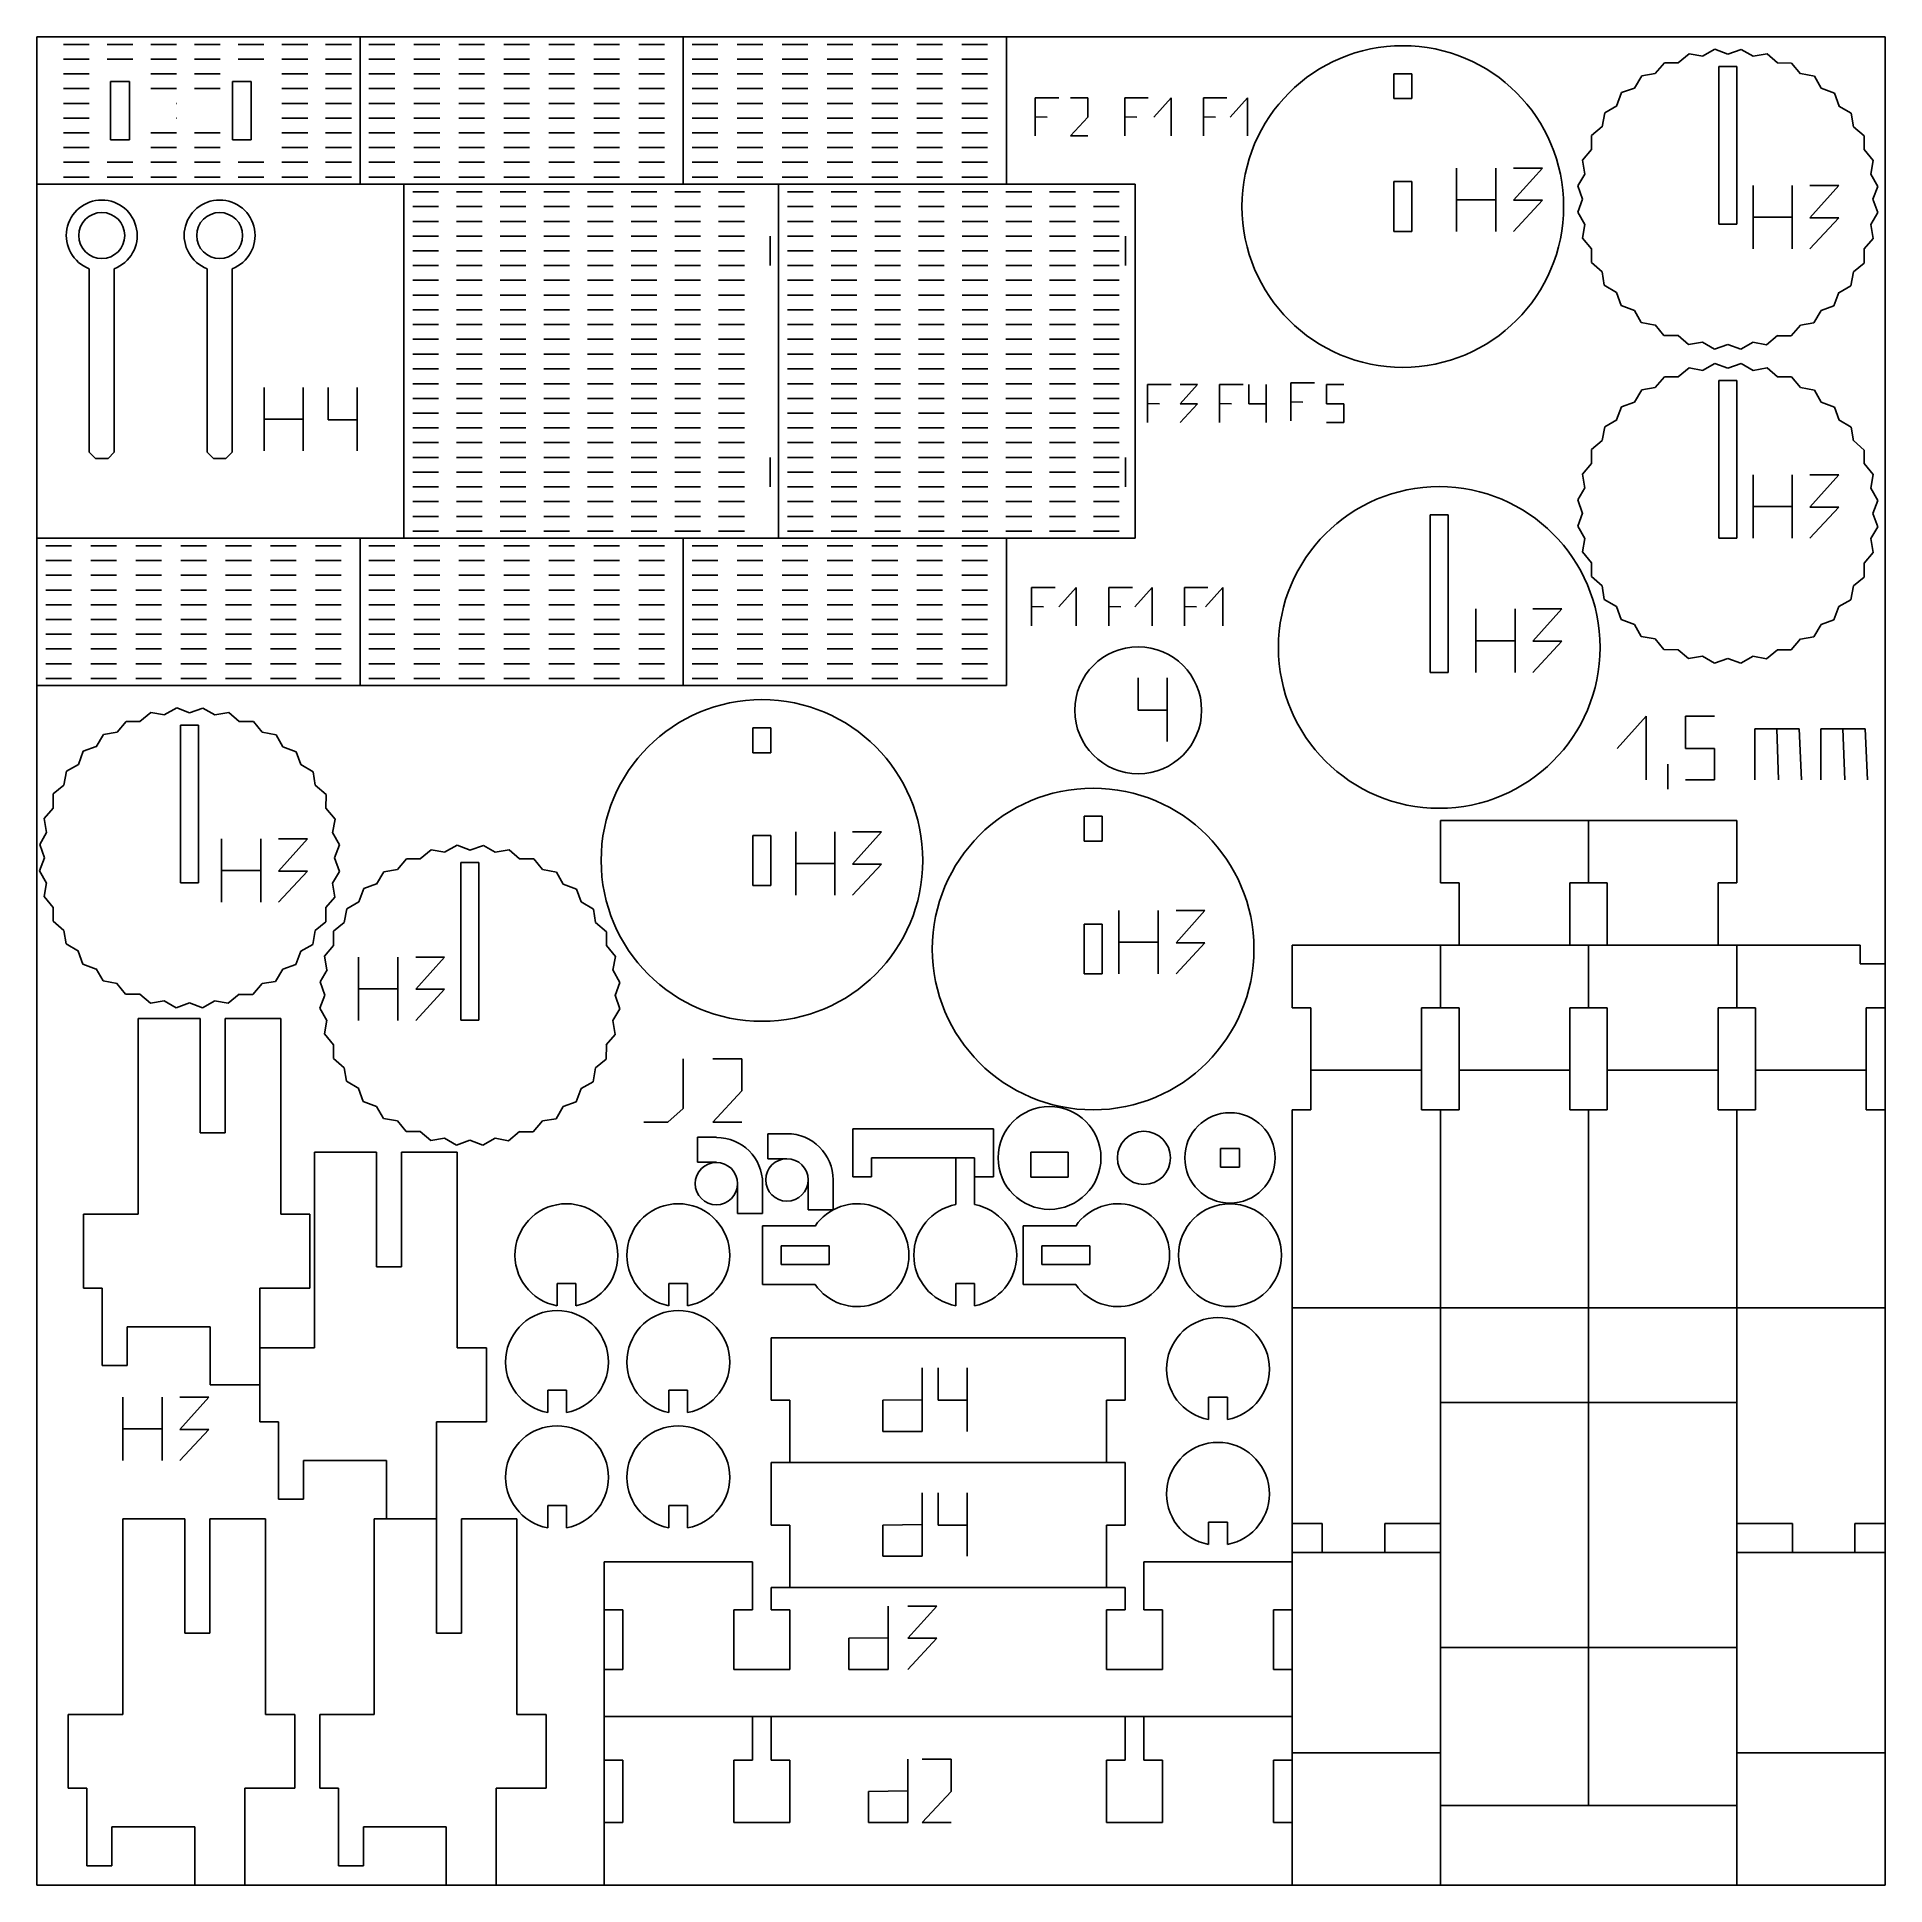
# Model space of a CAD drawing. Header units: millimetres. Extents: x 0 to 148, y 0 to 148.
import ezdxf

# ---------------------------------------------------------------- set-up
doc = ezdxf.new("R2010")
doc.units = ezdxf.units.MM
doc.linetypes.add('K5LT_BASIC', pattern=[0])

# ---------------------------------------------------------------- blocks, each defined once
blk = doc.blocks.new('U0')
at = {"color": 5, "linetype": 'K5LT_BASIC', "true_color": 0x0000ff}
for p, q in [((148, 148), (0, 148)), ((0, 148), (0, 0)), ((148, 0), (148, 148)), ((0, 0), (148, 0))]:
    blk.add_line(p, q, dxfattribs=at)
blk = doc.blocks.new('U1')
at = {"color": 5, "linetype": 'K5LT_BASIC', "true_color": 0x0000ff}
for start, end in [(0, 180), (180, 0)]:
    blk.add_arc((54.41, 56.17), 1.7, start, end, dxfattribs=at)
blk = doc.blocks.new('U2')
at = {"color": 5, "linetype": 'K5LT_BASIC', "true_color": 0x0000ff}
for start, end in [(0, 180), (180, 0)]:
    blk.add_arc((60.06, 56.47), 1.7, start, end, dxfattribs=at)

msp = doc.modelspace()

# ---------------------------------------------------------------- linework, layer by layer
at = {"color": 5, "linetype": 'K5LT_BASIC', "true_color": 0x0000ff}
for p, q in [((25.88, 148), (51.76, 148)), ((51.76, 148), (77.64, 148)), ((0, 136.2), (0, 148)), ((0, 148), (25.88, 148)), ((1.41, 148), (25.88, 148)), ((2.12, 147.4), (4.18, 147.4)), ((5.62, 147.4), (7.68, 147.4)), ((9.12, 147.4), (11.18, 147.4)), ((12.62, 147.4), (14.68, 147.4)), ((16.12, 147.4), (18.18, 147.4)), ((19.62, 147.4), (21.68, 147.4)), ((23.12, 147.4), (25.18, 147.4)), ((25.88, 148), (25.88, 136.2)), ((26.59, 147.4), (28.65, 147.4)), ((30.19, 147.4), (32.25, 147.4)), ((33.79, 147.4), (35.85, 147.4)), ((37.39, 147.4), (39.45, 147.4)), ((40.99, 147.4), (43.05, 147.4)), ((44.59, 147.4), (46.65, 147.4)), ((48.19, 147.4), (50.25, 147.4)), ((51.76, 148), (51.76, 136.2)), ((52.47, 147.4), (54.53, 147.4)), ((56.07, 147.4), (58.13, 147.4)), ((59.67, 147.4), (61.73, 147.4)), ((63.27, 147.4), (65.33, 147.4)), ((66.87, 147.4), (68.93, 147.4)), ((70.47, 147.4), (72.53, 147.4)), ((74.07, 147.4), (76.13, 147.4)), ((77.64, 148), (77.64, 136.2)), ((131.43, 145.92), (132.31, 146.65)), ((132.31, 146.65), (133.4, 146.45)), ((133.39, 146.45), (134.38, 147.01)), ((134.38, 147.01), (135.41, 146.62)), ((135.41, 146.62), (136.48, 147)), ((136.48, 147), (137.43, 146.45)), ((137.43, 146.45), (138.55, 146.64)), ((138.55, 146.64), (139.39, 145.92)), ((2.12, 146.22), (4.18, 146.22)), ((5.62, 146.22), (7.68, 146.22)), ((9.12, 146.22), (11.18, 146.22)), ((12.62, 146.22), (14.68, 146.22)), ((16.12, 146.22), (18.18, 146.22)), ((19.62, 146.22), (21.68, 146.22)), ((23.12, 146.22), (25.18, 146.22)), ((26.59, 146.22), (28.65, 146.22)), ((30.19, 146.22), (32.25, 146.22)), ((33.79, 146.22), (35.85, 146.22)), ((37.39, 146.22), (39.45, 146.22)), ((40.99, 146.22), (43.05, 146.22)), ((44.59, 146.22), (46.65, 146.22)), ((48.19, 146.22), (50.25, 146.22)), ((52.47, 146.22), (54.53, 146.22)), ((56.07, 146.22), (58.13, 146.22)), ((59.67, 146.22), (61.73, 146.22)), ((63.27, 146.22), (65.33, 146.22)), ((66.87, 146.22), (68.93, 146.22)), ((70.47, 146.22), (72.53, 146.22)), ((74.07, 146.22), (76.13, 146.22)), ((108.66, 145.06), (110.1, 145.06)), ((108.66, 143.06), (108.66, 145.06)), ((110.1, 145.06), (110.1, 143.06)), ((128.52, 144.89), (129.6, 145.07)), ((129.6, 145.07), (130.34, 145.93)), ((130.34, 145.93), (131.44, 145.93)), ((134.69, 145.63), (136.13, 145.63)), ((134.69, 143.63), (134.69, 145.63)), ((134.69, 133), (134.69, 145.63)), ((136.13, 145.63), (136.13, 143.63)), ((136.13, 145.63), (136.13, 133)), ((139.38, 145.92), (140.52, 145.91)), ((140.52, 145.91), (141.23, 145.06)), ((141.22, 145.07), (142.34, 144.86)), ((2.12, 145.04), (4.18, 145.04)), ((2.12, 143.86), (4.18, 143.86)), ((5.9, 144.44), (7.4, 144.44)), ((5.9, 144.44), (5.9, 139.76)), ((7.4, 144.44), (7.4, 139.76)), ((9.12, 145.04), (11.18, 145.04)), ((9.12, 143.86), (11.18, 143.86)), ((12.62, 145.04), (14.68, 145.04)), ((12.62, 143.86), (14.68, 143.86)), ((15.65, 144.44), (17.15, 144.44)), ((15.65, 144.44), (15.65, 139.76)), ((17.15, 144.44), (17.15, 139.76)), ((19.62, 145.04), (21.68, 145.04)), ((19.62, 143.86), (21.68, 143.86)), ((23.12, 145.04), (25.18, 145.04)), ((23.12, 143.86), (25.18, 143.86)), ((26.59, 145.04), (28.65, 145.04)), ((26.59, 143.86), (28.65, 143.86)), ((30.19, 145.04), (32.25, 145.04)), ((30.19, 143.86), (32.25, 143.86)), ((33.79, 145.04), (35.85, 145.04)), ((33.79, 143.86), (35.85, 143.86)), ((37.39, 145.04), (39.45, 145.04)), ((37.39, 143.86), (39.45, 143.86)), ((40.99, 145.04), (43.05, 145.04)), ((40.99, 143.86), (43.05, 143.86)), ((44.59, 145.04), (46.65, 145.04)), ((44.59, 143.86), (46.65, 143.86)), ((48.19, 145.04), (50.25, 145.04)), ((48.19, 143.86), (50.25, 143.86)), ((52.47, 145.04), (54.53, 145.04)), ((52.47, 143.86), (54.53, 143.86)), ((56.07, 145.04), (58.13, 145.04)), ((56.07, 143.86), (58.13, 143.86)), ((59.67, 145.04), (61.73, 145.04)), ((59.67, 143.86), (61.73, 143.86)), ((63.27, 145.04), (65.33, 145.04)), ((63.27, 143.86), (65.33, 143.86)), ((66.87, 145.04), (68.93, 145.04)), ((66.87, 143.86), (68.93, 143.86)), ((70.47, 145.04), (72.53, 145.04)), ((70.47, 143.86), (72.53, 143.86)), ((74.07, 145.04), (76.13, 145.04)), ((74.07, 143.86), (76.13, 143.86)), ((126.9, 143.54), (127.94, 143.91)), ((127.94, 143.9), (128.52, 144.89)), ((142.34, 144.86), (142.88, 143.9)), ((142.88, 143.9), (143.95, 143.51)), ((2.12, 142.68), (4.18, 142.68)), ((11.15, 142.68), (11.18, 142.68)), ((19.62, 142.68), (21.68, 142.68)), ((23.12, 142.68), (25.18, 142.68)), ((26.59, 142.68), (28.65, 142.68)), ((30.19, 142.68), (32.25, 142.68)), ((33.79, 142.68), (35.85, 142.68)), ((37.39, 142.68), (39.45, 142.68)), ((40.99, 142.68), (43.05, 142.68)), ((44.59, 142.68), (46.65, 142.68)), ((48.19, 142.68), (50.25, 142.68)), ((52.47, 142.68), (54.53, 142.68)), ((56.07, 142.68), (58.13, 142.68)), ((59.67, 142.68), (61.73, 142.68)), ((63.27, 142.68), (65.33, 142.68)), ((66.87, 142.68), (68.93, 142.68)), ((70.47, 142.68), (72.53, 142.68)), ((74.07, 142.68), (76.13, 142.68)), ((79.94, 143.13), (79.94, 140.08)), ((79.94, 143.13), (81.83, 143.13)), ((82.77, 143.13), (84.16, 143.13)), ((84.16, 143.13), (84.16, 141.58)), ((87.11, 143.13), (87.11, 140.08)), ((87.11, 143.13), (89, 143.13)), ((89.44, 141.58), (90.83, 143.13)), ((90.83, 143.13), (90.83, 140.08)), ((93.42, 143.13), (93.42, 140.08)), ((93.42, 143.13), (95.3, 143.13)), ((95.56, 141.58), (96.95, 143.13)), ((96.95, 143.13), (96.95, 140.08)), ((110.1, 143.06), (108.66, 143.06)), ((125.55, 141.93), (126.51, 142.48)), ((126.5, 142.47), (126.9, 143.54)), ((143.95, 143.51), (144.32, 142.47)), ((144.31, 142.47), (145.3, 141.89)), ((2.12, 141.5), (4.18, 141.5)), ((11.15, 141.5), (11.18, 141.5)), ((19.62, 141.5), (21.68, 141.5)), ((23.12, 141.5), (25.18, 141.5)), ((26.59, 141.5), (28.65, 141.5)), ((30.19, 141.5), (32.25, 141.5)), ((33.79, 141.5), (35.85, 141.5)), ((37.39, 141.5), (39.45, 141.5)), ((40.99, 141.5), (43.05, 141.5)), ((44.59, 141.5), (46.65, 141.5)), ((48.19, 141.5), (50.25, 141.5)), ((52.47, 141.5), (54.53, 141.5)), ((56.07, 141.5), (58.13, 141.5)), ((59.67, 141.5), (61.73, 141.5)), ((63.27, 141.5), (65.33, 141.5)), ((66.87, 141.5), (68.93, 141.5)), ((70.47, 141.5), (72.53, 141.5)), ((74.07, 141.5), (76.13, 141.5)), ((79.94, 141.61), (80.9, 141.58)), ((84.16, 141.58), (82.77, 140.08)), ((87.11, 141.61), (88.07, 141.58)), ((93.42, 141.61), (94.37, 141.58)), ((124.5, 140.12), (125.34, 140.82)), ((125.34, 140.81), (125.55, 141.93)), ((145.3, 141.89), (145.48, 140.81)), ((145.48, 140.81), (146.34, 140.07)), ((2.12, 140.32), (4.18, 140.32)), ((2.12, 139.14), (4.18, 139.14)), ((5.9, 139.76), (7.4, 139.76)), ((9.12, 140.32), (11.18, 140.32)), ((9.12, 139.14), (11.18, 139.14)), ((12.62, 140.32), (14.68, 140.32)), ((12.62, 139.14), (14.68, 139.14)), ((15.65, 139.76), (17.15, 139.76)), ((19.62, 140.32), (21.68, 140.32)), ((19.62, 139.14), (21.68, 139.14)), ((23.12, 140.32), (25.18, 140.32)), ((23.12, 139.14), (25.18, 139.14)), ((26.59, 140.32), (28.65, 140.32)), ((26.59, 139.14), (28.65, 139.14)), ((30.19, 140.32), (32.25, 140.32)), ((30.19, 139.14), (32.25, 139.14)), ((33.79, 140.32), (35.85, 140.32)), ((33.79, 139.14), (35.85, 139.14)), ((37.39, 140.32), (39.45, 140.32)), ((37.39, 139.14), (39.45, 139.14)), ((40.99, 140.32), (43.05, 140.32)), ((40.99, 139.14), (43.05, 139.14)), ((44.59, 140.32), (46.65, 140.32)), ((44.59, 139.14), (46.65, 139.14)), ((48.19, 140.32), (50.25, 140.32)), ((48.19, 139.14), (50.25, 139.14)), ((52.47, 140.32), (54.53, 140.32)), ((52.47, 139.14), (54.53, 139.14)), ((56.07, 140.32), (58.13, 140.32)), ((56.07, 139.14), (58.13, 139.14)), ((59.67, 140.32), (61.73, 140.32)), ((59.67, 139.14), (61.73, 139.14)), ((63.27, 140.32), (65.33, 140.32)), ((63.27, 139.14), (65.33, 139.14)), ((66.87, 140.32), (68.93, 140.32)), ((66.87, 139.14), (68.93, 139.14)), ((70.47, 140.32), (72.53, 140.32)), ((70.47, 139.14), (72.53, 139.14)), ((74.07, 140.32), (76.13, 140.32)), ((74.07, 139.14), (76.13, 139.14)), ((82.77, 140.08), (84.16, 140.08)), ((124.49, 138.98), (124.5, 140.12)), ((146.34, 140.07), (146.33, 138.97)), ((2.12, 137.96), (4.18, 137.96)), ((5.62, 137.96), (7.68, 137.96)), ((9.12, 137.96), (11.18, 137.96)), ((12.62, 137.96), (14.68, 137.96)), ((16.12, 137.96), (18.18, 137.96)), ((19.62, 137.96), (21.68, 137.96)), ((23.12, 137.96), (25.18, 137.96)), ((26.59, 137.96), (28.65, 137.96)), ((30.19, 137.96), (32.25, 137.96)), ((33.79, 137.96), (35.85, 137.96)), ((37.39, 137.96), (39.45, 137.96)), ((40.99, 137.96), (43.05, 137.96)), ((44.59, 137.96), (46.65, 137.96)), ((48.19, 137.96), (50.25, 137.96)), ((52.47, 137.96), (54.53, 137.96)), ((56.07, 137.96), (58.13, 137.96)), ((59.67, 137.96), (61.73, 137.96)), ((63.27, 137.96), (65.33, 137.96)), ((66.87, 137.96), (68.93, 137.96)), ((70.47, 137.96), (72.53, 137.96)), ((74.07, 137.96), (76.13, 137.96)), ((123.77, 138.14), (124.49, 138.98)), ((123.96, 137.02), (123.77, 138.14)), ((146.33, 138.98), (147.06, 138.1)), ((147.06, 138.1), (146.86, 137.01)), ((0, 136.2), (29.37, 136.2)), ((2.12, 136.78), (4.18, 136.78)), ((5.62, 136.78), (7.68, 136.78)), ((9.12, 136.78), (11.18, 136.78)), ((12.62, 136.78), (14.68, 136.78)), ((16.12, 136.78), (18.18, 136.78)), ((19.62, 136.78), (21.68, 136.78)), ((23.12, 136.78), (25.18, 136.78)), ((51.76, 136.2), (25.88, 136.2)), ((26.59, 136.78), (28.65, 136.78)), ((29.37, 107.85), (29.37, 136.2)), ((29.37, 136.2), (59.39, 136.2)), ((30.19, 136.78), (32.25, 136.78)), ((33.79, 136.78), (35.85, 136.78)), ((37.39, 136.78), (39.45, 136.78)), ((40.99, 136.78), (43.05, 136.78)), ((44.59, 136.78), (46.65, 136.78)), ((48.19, 136.78), (50.25, 136.78)), ((77.64, 136.2), (51.76, 136.2)), ((52.47, 136.78), (54.53, 136.78)), ((56.07, 136.78), (58.13, 136.78)), ((59.39, 136.2), (59.39, 107.85)), ((59.39, 136.2), (87.94, 136.2)), ((59.67, 136.78), (61.73, 136.78)), ((63.27, 136.78), (65.33, 136.78)), ((66.87, 136.78), (68.93, 136.78)), ((70.47, 136.78), (72.53, 136.78)), ((74.07, 136.78), (76.13, 136.78)), ((87.94, 136.2), (87.94, 107.85)), ((108.66, 136.42), (110.1, 136.42)), ((108.66, 132.42), (108.66, 136.42)), ((110.1, 136.42), (110.1, 132.42)), ((113.68, 137.5), (113.68, 132.42)), ((116.82, 137.5), (116.82, 132.42)), ((118.24, 137.5), (120.56, 137.5)), ((120.56, 137.5), (118.24, 134.92)), ((123.4, 136.07), (123.96, 137.02)), ((146.86, 137.02), (147.42, 136.03)), ((30.09, 135.59), (32.15, 135.59)), ((33.59, 135.59), (35.65, 135.59)), ((37.09, 135.59), (39.15, 135.59)), ((40.59, 135.59), (42.65, 135.59)), ((44.09, 135.59), (46.15, 135.59)), ((47.59, 135.59), (49.65, 135.59)), ((51.09, 135.59), (53.15, 135.59)), ((54.59, 135.59), (56.65, 135.59)), ((60.1, 135.59), (62.16, 135.59)), ((63.6, 135.59), (65.66, 135.59)), ((67.1, 135.59), (69.16, 135.59)), ((70.6, 135.59), (72.66, 135.59)), ((74.1, 135.59), (76.16, 135.59)), ((77.6, 135.59), (79.66, 135.59)), ((81.1, 135.59), (83.16, 135.59)), ((84.6, 135.59), (86.66, 135.59)), ((113.68, 134.96), (116.82, 134.96)), ((118.24, 134.92), (120.56, 134.92)), ((120.56, 134.92), (118.24, 132.42)), ((123.78, 135), (123.4, 136.07)), ((123.4, 133.97), (123.78, 135)), ((137.43, 136.1), (137.43, 131.02)), ((140.57, 136.1), (140.57, 131.02)), ((141.99, 136.1), (144.31, 136.1)), ((144.31, 136.1), (141.99, 133.51)), ((147.42, 136.03), (147.03, 135)), ((147.03, 135), (147.41, 133.93)), ((30.09, 134.41), (32.15, 134.41)), ((30.09, 133.23), (32.15, 133.23)), ((33.59, 134.41), (35.65, 134.41)), ((33.59, 133.23), (35.65, 133.23)), ((37.09, 134.41), (39.15, 134.41)), ((37.09, 133.23), (39.15, 133.23)), ((40.59, 134.41), (42.65, 134.41)), ((40.59, 133.23), (42.65, 133.23)), ((44.09, 134.41), (46.15, 134.41)), ((44.09, 133.23), (46.15, 133.23)), ((47.59, 134.41), (49.65, 134.41)), ((47.59, 133.23), (49.65, 133.23)), ((51.09, 134.41), (53.15, 134.41)), ((51.09, 133.23), (53.15, 133.23)), ((54.59, 134.41), (56.65, 134.41)), ((54.59, 133.23), (56.65, 133.23)), ((60.1, 134.41), (62.16, 134.41)), ((60.1, 133.23), (62.16, 133.23)), ((63.6, 134.41), (65.66, 134.41)), ((63.6, 133.23), (65.66, 133.23)), ((67.1, 134.41), (69.16, 134.41)), ((67.1, 133.23), (69.16, 133.23)), ((70.6, 134.41), (72.66, 134.41)), ((70.6, 133.23), (72.66, 133.23)), ((74.1, 134.41), (76.16, 134.41)), ((74.1, 133.23), (76.16, 133.23)), ((77.6, 134.41), (79.66, 134.41)), ((77.6, 133.23), (79.66, 133.23)), ((81.1, 134.41), (83.16, 134.41)), ((81.1, 133.23), (83.16, 133.23)), ((84.6, 134.41), (86.66, 134.41)), ((84.6, 133.23), (86.66, 133.23)), ((123.96, 132.98), (123.4, 133.97)), ((137.43, 133.56), (140.57, 133.56)), ((141.99, 133.51), (144.31, 133.51)), ((144.31, 133.51), (141.99, 131.02)), ((147.41, 133.93), (146.86, 132.98)), ((30.09, 132.05), (32.15, 132.05)), ((33.59, 132.05), (35.65, 132.05)), ((37.09, 132.05), (39.15, 132.05)), ((40.59, 132.05), (42.65, 132.05)), ((44.09, 132.05), (46.15, 132.05)), ((47.59, 132.05), (49.65, 132.05)), ((51.09, 132.05), (53.15, 132.05)), ((54.59, 132.05), (56.65, 132.05)), ((58.71, 132.05), (58.71, 129.69)), ((60.1, 132.05), (62.16, 132.05)), ((63.6, 132.05), (65.66, 132.05)), ((67.1, 132.05), (69.16, 132.05)), ((70.6, 132.05), (72.66, 132.05)), ((74.1, 132.05), (76.16, 132.05)), ((77.6, 132.05), (79.66, 132.05)), ((81.1, 132.05), (83.16, 132.05)), ((84.6, 132.05), (86.66, 132.05)), ((87.17, 132.05), (87.17, 129.69)), ((110.1, 132.42), (108.66, 132.42)), ((123.76, 131.9), (123.96, 132.99)), ((124.49, 131.02), (123.76, 131.9)), ((136.13, 133), (134.69, 133)), ((147.04, 131.86), (146.33, 131.02)), ((146.86, 132.98), (147.04, 131.86)), ((30.09, 130.87), (32.15, 130.87)), ((33.59, 130.87), (35.65, 130.87)), ((37.09, 130.87), (39.15, 130.87)), ((40.59, 130.87), (42.65, 130.87)), ((44.09, 130.87), (46.15, 130.87)), ((47.59, 130.87), (49.65, 130.87)), ((51.09, 130.87), (53.15, 130.87)), ((54.59, 130.87), (56.65, 130.87)), ((60.1, 130.87), (62.16, 130.87)), ((63.6, 130.87), (65.66, 130.87)), ((67.1, 130.87), (69.16, 130.87)), ((70.6, 130.87), (72.66, 130.87)), ((74.1, 130.87), (76.16, 130.87)), ((77.6, 130.87), (79.66, 130.87)), ((81.1, 130.87), (83.16, 130.87)), ((84.6, 130.87), (86.66, 130.87)), ((124.48, 129.93), (124.48, 131.03)), ((146.33, 131.02), (146.32, 129.88)), ((4.19, 129.44), (4.19, 114.74)), ((6.19, 129.44), (6.19, 114.74)), ((13.63, 129.44), (13.63, 114.74)), ((15.63, 129.44), (15.63, 114.74)), ((30.09, 129.69), (32.15, 129.69)), ((33.59, 129.69), (35.65, 129.69)), ((37.09, 129.69), (39.15, 129.69)), ((40.59, 129.69), (42.65, 129.69)), ((44.09, 129.69), (46.15, 129.69)), ((47.59, 129.69), (49.65, 129.69)), ((51.09, 129.69), (53.15, 129.69)), ((54.59, 129.69), (56.65, 129.69)), ((60.1, 129.69), (62.16, 129.69)), ((63.6, 129.69), (65.66, 129.69)), ((67.1, 129.69), (69.16, 129.69)), ((70.6, 129.69), (72.66, 129.69)), ((74.1, 129.69), (76.16, 129.69)), ((77.6, 129.69), (79.66, 129.69)), ((81.1, 129.69), (83.16, 129.69)), ((84.6, 129.69), (86.66, 129.69)), ((125.34, 129.19), (124.48, 129.93)), ((125.52, 128.11), (125.34, 129.19)), ((145.48, 129.19), (145.27, 128.07)), ((146.32, 129.88), (145.47, 129.18)), ((30.09, 128.51), (32.15, 128.51)), ((30.09, 127.33), (32.15, 127.33)), ((33.59, 128.51), (35.65, 128.51)), ((33.59, 127.33), (35.65, 127.33)), ((37.09, 128.51), (39.15, 128.51)), ((37.09, 127.33), (39.15, 127.33)), ((40.59, 128.51), (42.65, 128.51)), ((40.59, 127.33), (42.65, 127.33)), ((44.09, 128.51), (46.15, 128.51)), ((44.09, 127.33), (46.15, 127.33)), ((47.59, 128.51), (49.65, 128.51)), ((47.59, 127.33), (49.65, 127.33)), ((51.09, 128.51), (53.15, 128.51)), ((51.09, 127.33), (53.15, 127.33)), ((54.59, 128.51), (56.65, 128.51)), ((54.59, 127.33), (56.65, 127.33)), ((60.1, 128.51), (62.16, 128.51)), ((60.1, 127.33), (62.16, 127.33)), ((63.6, 128.51), (65.66, 128.51)), ((63.6, 127.33), (65.66, 127.33)), ((67.1, 128.51), (69.16, 128.51)), ((67.1, 127.33), (69.16, 127.33)), ((70.6, 128.51), (72.66, 128.51)), ((70.6, 127.33), (72.66, 127.33)), ((74.1, 128.51), (76.16, 128.51)), ((74.1, 127.33), (76.16, 127.33)), ((77.6, 128.51), (79.66, 128.51)), ((77.6, 127.33), (79.66, 127.33)), ((81.1, 128.51), (83.16, 128.51)), ((81.1, 127.33), (83.16, 127.33)), ((84.6, 128.51), (86.66, 128.51)), ((84.6, 127.33), (86.66, 127.33)), ((126.5, 127.53), (125.52, 128.11)), ((126.87, 126.49), (126.5, 127.53)), ((144.31, 127.53), (143.91, 126.46)), ((145.27, 128.07), (144.31, 127.52)), ((30.09, 126.15), (32.15, 126.15)), ((33.59, 126.15), (35.65, 126.15)), ((37.09, 126.15), (39.15, 126.15)), ((40.59, 126.15), (42.65, 126.15)), ((44.09, 126.15), (46.15, 126.15)), ((47.59, 126.15), (49.65, 126.15)), ((51.09, 126.15), (53.15, 126.15)), ((54.59, 126.15), (56.65, 126.15)), ((60.1, 126.15), (62.16, 126.15)), ((63.6, 126.15), (65.66, 126.15)), ((67.1, 126.15), (69.16, 126.15)), ((70.6, 126.15), (72.66, 126.15)), ((74.1, 126.15), (76.16, 126.15)), ((77.6, 126.15), (79.66, 126.15)), ((81.1, 126.15), (83.16, 126.15)), ((84.6, 126.15), (86.66, 126.15)), ((127.94, 126.1), (126.87, 126.49)), ((128.48, 125.14), (127.93, 126.1)), ((142.88, 126.1), (142.3, 125.11)), ((143.91, 126.46), (142.88, 126.09)), ((30.09, 124.97), (32.15, 124.97)), ((33.59, 124.97), (35.65, 124.97)), ((37.09, 124.97), (39.15, 124.97)), ((40.59, 124.97), (42.65, 124.97)), ((44.09, 124.97), (46.15, 124.97)), ((47.59, 124.97), (49.65, 124.97)), ((51.09, 124.97), (53.15, 124.97)), ((54.59, 124.97), (56.65, 124.97)), ((60.1, 124.97), (62.16, 124.97)), ((63.6, 124.97), (65.66, 124.97)), ((67.1, 124.97), (69.16, 124.97)), ((70.6, 124.97), (72.66, 124.97)), ((74.1, 124.97), (76.16, 124.97)), ((77.6, 124.97), (79.66, 124.97)), ((81.1, 124.97), (83.16, 124.97)), ((84.6, 124.97), (86.66, 124.97)), ((129.6, 124.93), (128.48, 125.14)), ((130.29, 124.09), (129.59, 124.94)), ((141.22, 124.93), (140.48, 124.07)), ((142.3, 125.11), (141.22, 124.93)), ((30.09, 123.79), (32.15, 123.79)), ((33.59, 123.79), (35.65, 123.79)), ((37.09, 123.79), (39.15, 123.79)), ((40.59, 123.79), (42.65, 123.79)), ((44.09, 123.79), (46.15, 123.79)), ((47.59, 123.79), (49.65, 123.79)), ((51.09, 123.79), (53.15, 123.79)), ((54.59, 123.79), (56.65, 123.79)), ((60.1, 123.79), (62.16, 123.79)), ((63.6, 123.79), (65.66, 123.79)), ((67.1, 123.79), (69.16, 123.79)), ((70.6, 123.79), (72.66, 123.79)), ((74.1, 123.79), (76.16, 123.79)), ((77.6, 123.79), (79.66, 123.79)), ((81.1, 123.79), (83.16, 123.79)), ((84.6, 123.79), (86.66, 123.79)), ((131.43, 124.08), (130.29, 124.09)), ((132.27, 123.36), (131.43, 124.08)), ((133.39, 123.55), (132.27, 123.36)), ((134.33, 123), (133.39, 123.55)), ((135.41, 123.38), (134.33, 123)), ((136.44, 122.99), (135.4, 123.38)), ((137.43, 123.55), (136.44, 122.99)), ((138.5, 123.35), (137.42, 123.55)), ((139.38, 124.08), (138.5, 123.35)), ((140.48, 124.07), (139.38, 124.07)), ((30.09, 122.61), (32.15, 122.61)), ((30.09, 121.41), (32.15, 121.41)), ((33.59, 122.61), (35.65, 122.61)), ((33.59, 121.41), (35.65, 121.41)), ((37.09, 122.61), (39.15, 122.61)), ((37.09, 121.41), (39.15, 121.41)), ((40.59, 122.61), (42.65, 122.61)), ((40.59, 121.41), (42.65, 121.41)), ((44.09, 122.61), (46.15, 122.61)), ((44.09, 121.41), (46.15, 121.41)), ((47.59, 122.61), (49.65, 122.61)), ((47.59, 121.41), (49.65, 121.41)), ((51.09, 122.61), (53.15, 122.61)), ((51.09, 121.41), (53.15, 121.41)), ((54.59, 122.61), (56.65, 122.61)), ((54.59, 121.41), (56.65, 121.41)), ((60.1, 122.61), (62.16, 122.61)), ((60.1, 121.41), (62.16, 121.41)), ((63.6, 122.61), (65.66, 122.61)), ((63.6, 121.41), (65.66, 121.41)), ((67.1, 122.61), (69.16, 122.61)), ((67.1, 121.41), (69.16, 121.41)), ((70.6, 122.61), (72.66, 122.61)), ((70.6, 121.41), (72.66, 121.41)), ((74.1, 122.61), (76.16, 122.61)), ((74.1, 121.41), (76.16, 121.41)), ((77.6, 122.61), (79.66, 122.61)), ((77.6, 121.41), (79.66, 121.41)), ((81.1, 122.61), (83.16, 122.61)), ((81.1, 121.41), (83.16, 121.41)), ((84.6, 122.61), (86.66, 122.61)), ((84.6, 121.41), (86.66, 121.41)), ((131.43, 120.78), (132.31, 121.5)), ((132.31, 121.5), (133.4, 121.3)), ((133.39, 121.3), (134.38, 121.86)), ((134.38, 121.86), (135.41, 121.48)), ((135.41, 121.48), (136.48, 121.86)), ((136.48, 121.86), (137.43, 121.3)), ((137.43, 121.3), (138.55, 121.49)), ((138.55, 121.49), (139.39, 120.78)), ((18.19, 119.93), (18.19, 114.85)), ((21.33, 119.93), (21.33, 114.85)), ((23.32, 119.93), (23.32, 117.35)), ((25.63, 119.93), (25.63, 114.85)), ((30.09, 120.23), (32.15, 120.23)), ((33.59, 120.23), (35.65, 120.23)), ((37.09, 120.23), (39.15, 120.23)), ((40.59, 120.23), (42.65, 120.23)), ((44.09, 120.23), (46.15, 120.23)), ((47.59, 120.23), (49.65, 120.23)), ((51.09, 120.23), (53.15, 120.23)), ((54.59, 120.23), (56.65, 120.23)), ((60.1, 120.23), (62.16, 120.23)), ((63.6, 120.23), (65.66, 120.23)), ((67.1, 120.23), (69.16, 120.23)), ((70.6, 120.23), (72.66, 120.23)), ((74.1, 120.23), (76.16, 120.23)), ((77.6, 120.23), (79.66, 120.23)), ((81.1, 120.23), (83.16, 120.23)), ((84.6, 120.23), (86.66, 120.23)), ((88.94, 120.17), (88.94, 117.12)), ((88.94, 120.17), (90.83, 120.17)), ((91.56, 120.17), (92.95, 120.17)), ((92.95, 120.17), (91.56, 118.62)), ((94.71, 120.17), (94.71, 117.12)), ((94.71, 120.17), (96.6, 120.17)), ((97.04, 120.17), (97.04, 118.62)), ((98.43, 120.17), (98.43, 117.12)), ((100.42, 120.31), (100.42, 117.27)), ((100.42, 120.31), (102.3, 120.31)), ((103.26, 120.17), (104.65, 120.17)), ((103.26, 120.17), (103.26, 118.62)), ((128.52, 119.74), (129.6, 119.92)), ((129.6, 119.92), (130.34, 120.79)), ((130.34, 120.79), (131.44, 120.78)), ((134.69, 120.49), (136.13, 120.49)), ((134.69, 118.49), (134.69, 120.49)), ((134.69, 107.85), (134.69, 120.49)), ((136.13, 120.49), (136.13, 118.49)), ((136.13, 120.49), (136.13, 107.85)), ((139.38, 120.78), (140.52, 120.77)), ((140.52, 120.77), (141.23, 119.92)), ((141.22, 119.92), (142.34, 119.71)), ((30.09, 119.05), (32.15, 119.05)), ((33.59, 119.05), (35.65, 119.05)), ((37.09, 119.05), (39.15, 119.05)), ((40.59, 119.05), (42.65, 119.05)), ((44.09, 119.05), (46.15, 119.05)), ((47.59, 119.05), (49.65, 119.05)), ((51.09, 119.05), (53.15, 119.05)), ((54.59, 119.05), (56.65, 119.05)), ((60.1, 119.05), (62.16, 119.05)), ((63.6, 119.05), (65.66, 119.05)), ((67.1, 119.05), (69.16, 119.05)), ((70.6, 119.05), (72.66, 119.05)), ((74.1, 119.05), (76.16, 119.05)), ((77.6, 119.05), (79.66, 119.05)), ((81.1, 119.05), (83.16, 119.05)), ((84.6, 119.05), (86.66, 119.05)), ((88.94, 118.64), (89.9, 118.62)), ((91.56, 118.62), (92.95, 118.62)), ((92.95, 118.62), (91.56, 117.12)), ((94.71, 118.64), (95.67, 118.62)), ((97.04, 118.62), (98.43, 118.62)), ((100.42, 118.79), (101.37, 118.76)), ((103.26, 118.62), (104.65, 118.62)), ((104.65, 118.62), (104.65, 117.12)), ((126.9, 118.39), (127.94, 118.76)), ((127.94, 118.76), (128.52, 119.74)), ((142.34, 119.71), (142.88, 118.76)), ((142.88, 118.76), (143.95, 118.36)), ((18.19, 117.39), (21.33, 117.39)), ((23.32, 117.35), (25.63, 117.35)), ((30.09, 117.87), (32.15, 117.87)), ((33.59, 117.87), (35.65, 117.87)), ((37.09, 117.87), (39.15, 117.87)), ((40.59, 117.87), (42.65, 117.87)), ((44.09, 117.87), (46.15, 117.87)), ((47.59, 117.87), (49.65, 117.87)), ((51.09, 117.87), (53.15, 117.87)), ((54.59, 117.87), (56.65, 117.87)), ((60.1, 117.87), (62.16, 117.87)), ((63.6, 117.87), (65.66, 117.87)), ((67.1, 117.87), (69.16, 117.87)), ((70.6, 117.87), (72.66, 117.87)), ((74.1, 117.87), (76.16, 117.87)), ((77.6, 117.87), (79.66, 117.87)), ((81.1, 117.87), (83.16, 117.87)), ((84.6, 117.87), (86.66, 117.87)), ((104.65, 117.12), (103.26, 117.12)), ((125.55, 116.79), (126.51, 117.33)), ((126.5, 117.33), (126.9, 118.39)), ((143.95, 118.36), (144.32, 117.32)), ((144.31, 117.33), (145.3, 116.75)), ((30.09, 116.69), (32.15, 116.69)), ((30.09, 115.51), (32.15, 115.51)), ((33.59, 116.69), (35.65, 116.69)), ((33.59, 115.51), (35.65, 115.51)), ((37.09, 116.69), (39.15, 116.69)), ((37.09, 115.51), (39.15, 115.51)), ((40.59, 116.69), (42.65, 116.69)), ((40.59, 115.51), (42.65, 115.51)), ((44.09, 116.69), (46.15, 116.69)), ((44.09, 115.51), (46.15, 115.51)), ((47.59, 116.69), (49.65, 116.69)), ((47.59, 115.51), (49.65, 115.51)), ((51.09, 116.69), (53.15, 116.69)), ((51.09, 115.51), (53.15, 115.51)), ((54.59, 116.69), (56.65, 116.69)), ((54.59, 115.51), (56.65, 115.51)), ((60.1, 116.69), (62.16, 116.69)), ((60.1, 115.51), (62.16, 115.51)), ((63.6, 116.69), (65.66, 116.69)), ((63.6, 115.51), (65.66, 115.51)), ((67.1, 116.69), (69.16, 116.69)), ((67.1, 115.51), (69.16, 115.51)), ((70.6, 116.69), (72.66, 116.69)), ((70.6, 115.51), (72.66, 115.51)), ((74.1, 116.69), (76.16, 116.69)), ((74.1, 115.51), (76.16, 115.51)), ((77.6, 116.69), (79.66, 116.69)), ((77.6, 115.51), (79.66, 115.51)), ((81.1, 116.69), (83.16, 116.69)), ((81.1, 115.51), (83.16, 115.51)), ((84.6, 116.69), (86.66, 116.69)), ((84.6, 115.51), (86.66, 115.51)), ((124.5, 114.97), (125.34, 115.67)), ((125.34, 115.67), (125.55, 116.79)), ((145.3, 116.75), (145.48, 115.66)), ((145.48, 115.67), (146.34, 114.92)), ((4.69, 114.24), (4.19, 114.74)), ((4.69, 114.24), (5.19, 114.24)), ((5.69, 114.24), (5.19, 114.24)), ((5.69, 114.24), (6.19, 114.74)), ((14.13, 114.24), (13.63, 114.74)), ((14.13, 114.24), (14.63, 114.24)), ((15.13, 114.24), (14.63, 114.24)), ((15.13, 114.24), (15.63, 114.74)), ((30.09, 114.33), (32.15, 114.33)), ((33.59, 114.33), (35.65, 114.33)), ((37.09, 114.33), (39.15, 114.33)), ((40.59, 114.33), (42.65, 114.33)), ((44.09, 114.33), (46.15, 114.33)), ((47.59, 114.33), (49.65, 114.33)), ((51.09, 114.33), (53.15, 114.33)), ((54.59, 114.33), (56.65, 114.33)), ((58.71, 111.97), (58.71, 114.33)), ((60.1, 114.33), (62.16, 114.33)), ((63.6, 114.33), (65.66, 114.33)), ((67.1, 114.33), (69.16, 114.33)), ((70.6, 114.33), (72.66, 114.33)), ((74.1, 114.33), (76.16, 114.33)), ((77.6, 114.33), (79.66, 114.33)), ((81.1, 114.33), (83.16, 114.33)), ((84.6, 114.33), (86.66, 114.33)), ((87.17, 111.97), (87.17, 114.33)), ((124.49, 113.83), (124.5, 114.97)), ((146.34, 114.92), (146.33, 113.82)), ((30.09, 113.15), (32.15, 113.15)), ((33.59, 113.15), (35.65, 113.15)), ((37.09, 113.15), (39.15, 113.15)), ((40.59, 113.15), (42.65, 113.15)), ((44.09, 113.15), (46.15, 113.15)), ((47.59, 113.15), (49.65, 113.15)), ((51.09, 113.15), (53.15, 113.15)), ((54.59, 113.15), (56.65, 113.15)), ((60.1, 113.15), (62.16, 113.15)), ((63.6, 113.15), (65.66, 113.15)), ((67.1, 113.15), (69.16, 113.15)), ((70.6, 113.15), (72.66, 113.15)), ((74.1, 113.15), (76.16, 113.15)), ((77.6, 113.15), (79.66, 113.15)), ((81.1, 113.15), (83.16, 113.15)), ((84.6, 113.15), (86.66, 113.15)), ((123.77, 113), (124.49, 113.83)), ((123.96, 111.87), (123.77, 113)), ((137.43, 112.93), (137.43, 107.85)), ((140.57, 112.93), (140.57, 107.85)), ((141.99, 112.93), (144.31, 112.93)), ((144.31, 112.93), (141.99, 110.35)), ((146.33, 113.83), (147.06, 112.95)), ((147.06, 112.95), (146.86, 111.87)), ((30.09, 111.97), (32.15, 111.97)), ((33.59, 111.97), (35.65, 111.97)), ((37.09, 111.97), (39.15, 111.97)), ((40.59, 111.97), (42.65, 111.97)), ((44.09, 111.97), (46.15, 111.97)), ((47.59, 111.97), (49.65, 111.97)), ((51.09, 111.97), (53.15, 111.97)), ((54.59, 111.97), (56.65, 111.97)), ((60.1, 111.97), (62.16, 111.97)), ((63.6, 111.97), (65.66, 111.97)), ((67.1, 111.97), (69.16, 111.97)), ((70.6, 111.97), (72.66, 111.97)), ((74.1, 111.97), (76.16, 111.97)), ((77.6, 111.97), (79.66, 111.97)), ((81.1, 111.97), (83.16, 111.97)), ((84.6, 111.97), (86.66, 111.97)), ((123.4, 110.93), (123.96, 111.88)), ((146.86, 111.87), (147.42, 110.88)), ((30.09, 110.79), (32.15, 110.79)), ((30.09, 109.61), (32.15, 109.61)), ((33.59, 110.79), (35.65, 110.79)), ((33.59, 109.61), (35.65, 109.61)), ((37.09, 110.79), (39.15, 110.79)), ((37.09, 109.61), (39.15, 109.61)), ((40.59, 110.79), (42.65, 110.79)), ((40.59, 109.61), (42.65, 109.61)), ((44.09, 110.79), (46.15, 110.79)), ((44.09, 109.61), (46.15, 109.61)), ((47.59, 110.79), (49.65, 110.79)), ((47.59, 109.61), (49.65, 109.61)), ((51.09, 110.79), (53.15, 110.79)), ((51.09, 109.61), (53.15, 109.61)), ((54.59, 110.79), (56.65, 110.79)), ((54.59, 109.61), (56.65, 109.61)), ((60.1, 110.79), (62.16, 110.79)), ((60.1, 109.61), (62.16, 109.61)), ((63.6, 110.79), (65.66, 110.79)), ((63.6, 109.61), (65.66, 109.61)), ((67.1, 110.79), (69.16, 110.79)), ((67.1, 109.61), (69.16, 109.61)), ((70.6, 110.79), (72.66, 110.79)), ((70.6, 109.61), (72.66, 109.61)), ((74.1, 110.79), (76.16, 110.79)), ((74.1, 109.61), (76.16, 109.61)), ((77.6, 110.79), (79.66, 110.79)), ((77.6, 109.61), (79.66, 109.61)), ((81.1, 110.79), (83.16, 110.79)), ((81.1, 109.61), (83.16, 109.61)), ((84.6, 110.79), (86.66, 110.79)), ((84.6, 109.61), (86.66, 109.61)), ((111.58, 109.74), (113.02, 109.74)), ((111.58, 97.11), (111.58, 109.74)), ((113.02, 109.74), (113.02, 97.11)), ((123.78, 109.85), (123.4, 110.93)), ((123.4, 108.83), (123.78, 109.86)), ((137.43, 110.39), (140.57, 110.39)), ((141.99, 110.35), (144.31, 110.35)), ((144.31, 110.35), (141.99, 107.85)), ((147.42, 110.88), (147.03, 109.85)), ((147.03, 109.85), (147.41, 108.78)), ((30.09, 108.43), (32.15, 108.43)), ((33.59, 108.43), (35.65, 108.43)), ((37.09, 108.43), (39.15, 108.43)), ((40.59, 108.43), (42.65, 108.43)), ((44.09, 108.43), (46.15, 108.43)), ((47.59, 108.43), (49.65, 108.43)), ((51.09, 108.43), (53.15, 108.43)), ((54.59, 108.43), (56.65, 108.43)), ((60.1, 108.43), (62.16, 108.43)), ((63.6, 108.43), (65.66, 108.43)), ((67.1, 108.43), (69.16, 108.43)), ((70.6, 108.43), (72.66, 108.43)), ((74.1, 108.43), (76.16, 108.43)), ((77.6, 108.43), (79.66, 108.43)), ((81.1, 108.43), (83.16, 108.43)), ((84.6, 108.43), (86.66, 108.43)), ((123.96, 107.83), (123.4, 108.83)), ((147.41, 108.78), (146.86, 107.83)), ((0, 107.85), (25.88, 107.85)), ((0, 96.05), (0, 107.85)), ((0.71, 107.25), (2.77, 107.25)), ((4.31, 107.25), (6.37, 107.25)), ((7.91, 107.25), (9.97, 107.25)), ((11.51, 107.25), (13.57, 107.25)), ((15.11, 107.25), (17.17, 107.25)), ((18.71, 107.25), (20.77, 107.25)), ((22.31, 107.25), (24.37, 107.25)), ((25.88, 107.85), (25.88, 96.05)), ((25.88, 107.85), (51.76, 107.85)), ((25.88, 96.05), (25.88, 107.85)), ((26.59, 107.25), (28.65, 107.25)), ((59.39, 107.85), (29.37, 107.85)), ((30.19, 107.25), (32.25, 107.25)), ((33.79, 107.25), (35.85, 107.25)), ((37.39, 107.25), (39.45, 107.25)), ((40.99, 107.25), (43.05, 107.25)), ((44.59, 107.25), (46.65, 107.25)), ((48.19, 107.25), (50.25, 107.25)), ((51.76, 107.85), (51.76, 96.05)), ((51.76, 107.85), (77.64, 107.85)), ((51.76, 96.05), (51.76, 107.85)), ((52.47, 107.25), (54.53, 107.25)), ((56.07, 107.25), (58.13, 107.25)), ((87.94, 107.85), (59.39, 107.85)), ((59.67, 107.25), (61.73, 107.25)), ((63.27, 107.25), (65.33, 107.25)), ((66.87, 107.25), (68.93, 107.25)), ((70.47, 107.25), (72.53, 107.25)), ((74.07, 107.25), (76.13, 107.25)), ((77.64, 107.85), (77.64, 96.05)), ((123.76, 106.76), (123.96, 107.84)), ((124.49, 105.88), (123.76, 106.76)), ((136.13, 107.85), (134.69, 107.85)), ((147.04, 106.71), (146.33, 105.87)), ((146.86, 107.83), (147.04, 106.71)), ((0.71, 106.07), (2.77, 106.07)), ((4.31, 106.07), (6.37, 106.07)), ((7.91, 106.07), (9.97, 106.07)), ((11.51, 106.07), (13.57, 106.07)), ((15.11, 106.07), (17.17, 106.07)), ((18.71, 106.07), (20.77, 106.07)), ((22.31, 106.07), (24.37, 106.07)), ((26.59, 106.07), (28.65, 106.07)), ((30.19, 106.07), (32.25, 106.07)), ((33.79, 106.07), (35.85, 106.07)), ((37.39, 106.07), (39.45, 106.07)), ((40.99, 106.07), (43.05, 106.07)), ((44.59, 106.07), (46.65, 106.07)), ((48.19, 106.07), (50.25, 106.07)), ((52.47, 106.07), (54.53, 106.07)), ((56.07, 106.07), (58.13, 106.07)), ((59.67, 106.07), (61.73, 106.07)), ((63.27, 106.07), (65.33, 106.07)), ((66.87, 106.07), (68.93, 106.07)), ((70.47, 106.07), (72.53, 106.07)), ((74.07, 106.07), (76.13, 106.07)), ((124.48, 104.78), (124.48, 105.88)), ((146.33, 105.88), (146.32, 104.74)), ((0.71, 104.89), (2.77, 104.89)), ((0.71, 103.71), (2.77, 103.71)), ((4.31, 104.89), (6.37, 104.89)), ((4.31, 103.71), (6.37, 103.71)), ((7.91, 104.89), (9.97, 104.89)), ((7.91, 103.71), (9.97, 103.71)), ((11.51, 104.89), (13.57, 104.89)), ((11.51, 103.71), (13.57, 103.71)), ((15.11, 104.89), (17.17, 104.89)), ((15.11, 103.71), (17.17, 103.71)), ((18.71, 104.89), (20.77, 104.89)), ((18.71, 103.71), (20.77, 103.71)), ((22.31, 104.89), (24.37, 104.89)), ((22.31, 103.71), (24.37, 103.71)), ((26.59, 104.89), (28.65, 104.89)), ((26.59, 103.71), (28.65, 103.71)), ((30.19, 104.89), (32.25, 104.89)), ((30.19, 103.71), (32.25, 103.71)), ((33.79, 104.89), (35.85, 104.89)), ((33.79, 103.71), (35.85, 103.71)), ((37.39, 104.89), (39.45, 104.89)), ((37.39, 103.71), (39.45, 103.71)), ((40.99, 104.89), (43.05, 104.89)), ((40.99, 103.71), (43.05, 103.71)), ((44.59, 104.89), (46.65, 104.89)), ((44.59, 103.71), (46.65, 103.71)), ((48.19, 104.89), (50.25, 104.89)), ((48.19, 103.71), (50.25, 103.71)), ((52.47, 104.89), (54.53, 104.89)), ((52.47, 103.71), (54.53, 103.71)), ((56.07, 104.89), (58.13, 104.89)), ((56.07, 103.71), (58.13, 103.71)), ((59.67, 104.89), (61.73, 104.89)), ((59.67, 103.71), (61.73, 103.71)), ((63.27, 104.89), (65.33, 104.89)), ((63.27, 103.71), (65.33, 103.71)), ((66.87, 104.89), (68.93, 104.89)), ((66.87, 103.71), (68.93, 103.71)), ((70.47, 104.89), (72.53, 104.89)), ((70.47, 103.71), (72.53, 103.71)), ((74.07, 104.89), (76.13, 104.89)), ((74.07, 103.71), (76.13, 103.71)), ((79.64, 103.9), (79.64, 100.85)), ((79.64, 103.9), (81.53, 103.9)), ((81.84, 102.35), (83.23, 103.9)), ((83.23, 103.9), (83.23, 100.85)), ((85.85, 103.9), (85.85, 100.85)), ((85.85, 103.9), (87.74, 103.9)), ((87.92, 102.35), (89.31, 103.9)), ((89.31, 103.9), (89.31, 100.85)), ((91.9, 103.9), (91.9, 100.85)), ((91.9, 103.9), (93.78, 103.9)), ((93.59, 102.35), (94.98, 103.9)), ((94.98, 103.9), (94.98, 100.85)), ((125.34, 104.04), (124.48, 104.78)), ((125.52, 102.96), (125.34, 104.05)), ((145.48, 104.04), (145.27, 102.92)), ((146.32, 104.74), (145.47, 104.04)), ((0.71, 102.53), (2.77, 102.53)), ((4.31, 102.53), (6.37, 102.53)), ((7.91, 102.53), (9.97, 102.53)), ((11.51, 102.53), (13.57, 102.53)), ((15.11, 102.53), (17.17, 102.53)), ((18.71, 102.53), (20.77, 102.53)), ((22.31, 102.53), (24.37, 102.53)), ((26.59, 102.53), (28.65, 102.53)), ((30.19, 102.53), (32.25, 102.53)), ((33.79, 102.53), (35.85, 102.53)), ((37.39, 102.53), (39.45, 102.53)), ((40.99, 102.53), (43.05, 102.53)), ((44.59, 102.53), (46.65, 102.53)), ((48.19, 102.53), (50.25, 102.53)), ((52.47, 102.53), (54.53, 102.53)), ((56.07, 102.53), (58.13, 102.53)), ((59.67, 102.53), (61.73, 102.53)), ((63.27, 102.53), (65.33, 102.53)), ((66.87, 102.53), (68.93, 102.53)), ((70.47, 102.53), (72.53, 102.53)), ((74.07, 102.53), (76.13, 102.53)), ((79.64, 102.38), (80.6, 102.35)), ((85.85, 102.38), (86.81, 102.35)), ((91.9, 102.38), (92.86, 102.35)), ((115.22, 102.19), (115.22, 97.11)), ((118.37, 102.19), (118.37, 97.11)), ((119.79, 102.19), (122.11, 102.19)), ((122.11, 102.19), (119.79, 99.6)), ((126.5, 102.38), (125.52, 102.96)), ((126.87, 101.35), (126.5, 102.38)), ((144.31, 102.38), (143.91, 101.31)), ((145.27, 102.92), (144.31, 102.38)), ((0.71, 101.35), (2.77, 101.35)), ((4.31, 101.35), (6.37, 101.35)), ((7.91, 101.35), (9.97, 101.35)), ((11.51, 101.35), (13.57, 101.35)), ((15.11, 101.35), (17.17, 101.35)), ((18.71, 101.35), (20.77, 101.35)), ((22.31, 101.35), (24.37, 101.35)), ((26.59, 101.35), (28.65, 101.35)), ((30.19, 101.35), (32.25, 101.35)), ((33.79, 101.35), (35.85, 101.35)), ((37.39, 101.35), (39.45, 101.35)), ((40.99, 101.35), (43.05, 101.35)), ((44.59, 101.35), (46.65, 101.35)), ((48.19, 101.35), (50.25, 101.35)), ((52.47, 101.35), (54.53, 101.35)), ((56.07, 101.35), (58.13, 101.35)), ((59.67, 101.35), (61.73, 101.35)), ((63.27, 101.35), (65.33, 101.35)), ((66.87, 101.35), (68.93, 101.35)), ((70.47, 101.35), (72.53, 101.35)), ((74.07, 101.35), (76.13, 101.35)), ((127.94, 100.95), (126.87, 101.35)), ((128.48, 99.99), (127.93, 100.95)), ((142.88, 100.95), (142.3, 99.97)), ((143.91, 101.31), (142.88, 100.95)), ((0.71, 100.17), (2.77, 100.17)), ((4.31, 100.17), (6.37, 100.17)), ((7.91, 100.17), (9.97, 100.17)), ((11.51, 100.17), (13.57, 100.17)), ((15.11, 100.17), (17.17, 100.17)), ((18.71, 100.17), (20.77, 100.17)), ((22.31, 100.17), (24.37, 100.17)), ((26.59, 100.17), (28.65, 100.17)), ((30.19, 100.17), (32.25, 100.17)), ((33.79, 100.17), (35.85, 100.17)), ((37.39, 100.17), (39.45, 100.17)), ((40.99, 100.17), (43.05, 100.17)), ((44.59, 100.17), (46.65, 100.17)), ((48.19, 100.17), (50.25, 100.17)), ((52.47, 100.17), (54.53, 100.17)), ((56.07, 100.17), (58.13, 100.17)), ((59.67, 100.17), (61.73, 100.17)), ((63.27, 100.17), (65.33, 100.17)), ((66.87, 100.17), (68.93, 100.17)), ((70.47, 100.17), (72.53, 100.17)), ((74.07, 100.17), (76.13, 100.17)), ((115.22, 99.65), (118.37, 99.65)), ((119.79, 99.6), (122.11, 99.6)), ((122.11, 99.6), (119.79, 97.11)), ((129.6, 99.79), (128.48, 99.99)), ((130.29, 98.94), (129.59, 99.79)), ((141.22, 99.79), (140.48, 98.92)), ((142.3, 99.97), (141.22, 99.78)), ((0.71, 98.99), (2.77, 98.99)), ((0.71, 97.81), (2.77, 97.81)), ((4.31, 98.99), (6.37, 98.99)), ((4.31, 97.81), (6.37, 97.81)), ((7.91, 98.99), (9.97, 98.99)), ((7.91, 97.81), (9.97, 97.81)), ((11.51, 98.99), (13.57, 98.99)), ((11.51, 97.81), (13.57, 97.81)), ((15.11, 98.99), (17.17, 98.99)), ((15.11, 97.81), (17.17, 97.81)), ((18.71, 98.99), (20.77, 98.99)), ((18.71, 97.81), (20.77, 97.81)), ((22.31, 98.99), (24.37, 98.99)), ((22.31, 97.81), (24.37, 97.81)), ((26.59, 98.99), (28.65, 98.99)), ((26.59, 97.81), (28.65, 97.81)), ((30.19, 98.99), (32.25, 98.99)), ((30.19, 97.81), (32.25, 97.81)), ((33.79, 98.99), (35.85, 98.99)), ((33.79, 97.81), (35.85, 97.81)), ((37.39, 98.99), (39.45, 98.99)), ((37.39, 97.81), (39.45, 97.81)), ((40.99, 98.99), (43.05, 98.99)), ((40.99, 97.81), (43.05, 97.81)), ((44.59, 98.99), (46.65, 98.99)), ((44.59, 97.81), (46.65, 97.81)), ((48.19, 98.99), (50.25, 98.99)), ((48.19, 97.81), (50.25, 97.81)), ((52.47, 98.99), (54.53, 98.99)), ((52.47, 97.81), (54.53, 97.81)), ((56.07, 98.99), (58.13, 98.99)), ((56.07, 97.81), (58.13, 97.81)), ((59.67, 98.99), (61.73, 98.99)), ((59.67, 97.81), (61.73, 97.81)), ((63.27, 98.99), (65.33, 98.99)), ((63.27, 97.81), (65.33, 97.81)), ((66.87, 98.99), (68.93, 98.99)), ((66.87, 97.81), (68.93, 97.81)), ((70.47, 98.99), (72.53, 98.99)), ((70.47, 97.81), (72.53, 97.81)), ((74.07, 98.99), (76.13, 98.99)), ((74.07, 97.81), (76.13, 97.81)), ((131.43, 98.93), (130.29, 98.94)), ((132.27, 98.22), (131.43, 98.93)), ((133.39, 98.41), (132.27, 98.22)), ((134.33, 97.85), (133.39, 98.41)), ((135.41, 98.23), (134.33, 97.85)), ((136.44, 97.84), (135.4, 98.23)), ((137.43, 98.41), (136.44, 97.84)), ((138.5, 98.21), (137.42, 98.4)), ((139.38, 98.93), (138.5, 98.21)), ((140.48, 98.92), (139.38, 98.93)), ((0.71, 96.63), (2.77, 96.63)), ((4.31, 96.63), (6.37, 96.63)), ((7.91, 96.63), (9.97, 96.63)), ((11.51, 96.63), (13.57, 96.63)), ((15.11, 96.63), (17.17, 96.63)), ((18.71, 96.63), (20.77, 96.63)), ((22.31, 96.63), (24.37, 96.63)), ((26.59, 96.63), (28.65, 96.63)), ((30.19, 96.63), (32.25, 96.63)), ((33.79, 96.63), (35.85, 96.63)), ((37.39, 96.63), (39.45, 96.63)), ((40.99, 96.63), (43.05, 96.63)), ((44.59, 96.63), (46.65, 96.63)), ((48.19, 96.63), (50.25, 96.63)), ((52.47, 96.63), (54.53, 96.63)), ((56.07, 96.63), (58.13, 96.63)), ((59.67, 96.63), (61.73, 96.63)), ((63.27, 96.63), (65.33, 96.63)), ((66.87, 96.63), (68.93, 96.63)), ((70.47, 96.63), (72.53, 96.63)), ((74.07, 96.63), (76.13, 96.63)), ((88.19, 96.67), (88.19, 94.08)), ((90.5, 96.67), (90.5, 91.59)), ((113.02, 97.11), (111.58, 97.11)), ((25.88, 96.05), (0, 96.05)), ((51.76, 96.05), (25.88, 96.05)), ((77.64, 96.05), (51.76, 96.05)), ((8.24, 93.18), (9.12, 93.91)), ((9.12, 93.91), (10.21, 93.71)), ((10.2, 93.71), (11.19, 94.27)), ((11.19, 94.27), (12.22, 93.88)), ((12.22, 93.88), (13.29, 94.26)), ((13.29, 94.26), (14.24, 93.71)), ((14.24, 93.71), (15.36, 93.89)), ((15.36, 93.89), (16.2, 93.18)), ((88.19, 94.08), (90.5, 94.08)), ((126.54, 91.02), (128.86, 93.6)), ((128.86, 93.6), (128.86, 88.52)), ((132.02, 93.6), (134.33, 93.6)), ((132.02, 93.6), (132.02, 91.02)), ((4.75, 91.16), (5.33, 92.15)), ((5.33, 92.15), (6.41, 92.33)), ((6.41, 92.33), (7.15, 93.19)), ((7.15, 93.19), (8.25, 93.18)), ((11.5, 92.89), (12.94, 92.89)), ((11.5, 90.89), (11.5, 92.89)), ((11.5, 80.26), (11.5, 92.89)), ((12.94, 92.89), (12.94, 90.89)), ((12.94, 92.89), (12.94, 80.26)), ((16.2, 93.18), (17.34, 93.17)), ((17.34, 93.17), (18.04, 92.32)), ((18.03, 92.33), (19.15, 92.12)), ((19.15, 92.12), (19.7, 91.16)), ((57.34, 92.68), (58.78, 92.68)), ((57.34, 90.68), (57.34, 92.68)), ((58.78, 92.68), (58.78, 90.68)), ((137.56, 88.52), (137.56, 92.59)), ((137.56, 92.59), (141.11, 92.59)), ((139.33, 92.59), (139.48, 88.52)), ((141.11, 92.59), (141.31, 88.52)), ((142.85, 88.52), (142.85, 92.59)), ((142.85, 92.59), (146.4, 92.59)), ((144.62, 92.59), (144.77, 88.52)), ((146.4, 92.59), (146.6, 88.52)), ((3.32, 89.73), (3.71, 90.8)), ((3.71, 90.8), (4.75, 91.17)), ((19.69, 91.16), (20.76, 90.76)), ((20.76, 90.76), (21.13, 89.73)), ((58.78, 90.68), (57.34, 90.68)), ((132.02, 91.02), (134.33, 91.02)), ((134.33, 91.02), (134.33, 88.52)), ((2.15, 88.07), (2.36, 89.19)), ((2.36, 89.19), (3.32, 89.74)), ((21.12, 89.73), (22.11, 89.15)), ((22.11, 89.15), (22.29, 88.07)), ((130.6, 89.77), (130.6, 87.77)), ((1.3, 86.24), (1.31, 87.38)), ((1.31, 87.38), (2.16, 88.08)), ((22.29, 88.07), (23.15, 87.33)), ((23.15, 87.33), (23.14, 86.23)), ((134.33, 88.52), (132.02, 88.52)), ((0.58, 85.4), (1.3, 86.24)), ((23.14, 86.24), (23.87, 85.36)), ((0.77, 84.28), (0.58, 85.4)), ((23.87, 85.36), (23.67, 84.27)), ((83.86, 85.6), (85.3, 85.6)), ((83.86, 83.6), (83.86, 85.6)), ((85.3, 85.6), (85.3, 83.6)), ((112.39, 80.26), (112.39, 85.26)), ((112.39, 85.26), (124.26, 85.26)), ((124.26, 85.26), (124.26, 80.26)), ((136.13, 85.26), (124.26, 85.26)), ((124.26, 85.26), (124.26, 80.26)), ((136.13, 80.26), (136.13, 85.26)), ((0.22, 83.33), (0.77, 84.28)), ((0.6, 82.26), (0.22, 83.33)), ((14.77, 83.78), (14.77, 78.7)), ((17.92, 83.78), (17.92, 78.7)), ((19.34, 83.78), (21.66, 83.78)), ((21.66, 83.78), (19.34, 81.19)), ((23.67, 84.28), (24.23, 83.29)), ((24.23, 83.29), (23.84, 82.25)), ((30.7, 82.18), (31.58, 82.91)), ((31.58, 82.91), (32.66, 82.71)), ((32.65, 82.71), (33.65, 83.27)), ((33.65, 83.27), (34.68, 82.88)), ((34.67, 82.88), (35.75, 83.26)), ((35.75, 83.26), (36.7, 82.71)), ((36.69, 82.71), (37.82, 82.89)), ((37.82, 82.89), (38.65, 82.18)), ((57.34, 84.05), (58.78, 84.05)), ((57.34, 80.05), (57.34, 84.05)), ((58.78, 84.05), (58.78, 80.05)), ((60.76, 84.34), (60.76, 79.26)), ((63.9, 84.34), (63.9, 79.26)), ((65.32, 84.34), (67.64, 84.34)), ((67.64, 84.34), (65.32, 81.75)), ((85.3, 83.6), (83.86, 83.6)), ((0.21, 81.23), (0.6, 82.26)), ((23.84, 82.26), (24.22, 81.18)), ((28.86, 81.33), (29.6, 82.19)), ((29.6, 82.19), (30.7, 82.18)), ((33.95, 81.89), (35.39, 81.89)), ((33.95, 79.89), (33.95, 81.89)), ((33.95, 69.26), (33.95, 81.89)), ((35.39, 81.89), (35.39, 79.89)), ((35.39, 81.89), (35.39, 69.26)), ((38.65, 82.18), (39.79, 82.17)), ((39.79, 82.17), (40.49, 81.32)), ((60.76, 81.8), (63.9, 81.8)), ((65.32, 81.75), (67.64, 81.75)), ((67.64, 81.75), (65.32, 79.26)), ((0.77, 80.24), (0.21, 81.23)), ((0.57, 79.16), (0.77, 80.25)), ((12.94, 80.26), (11.5, 80.26)), ((14.77, 81.24), (17.92, 81.24)), ((19.34, 81.19), (21.66, 81.19)), ((21.66, 81.19), (19.34, 78.7)), ((24.22, 81.18), (23.67, 80.24)), ((23.67, 80.24), (23.86, 79.12)), ((26.17, 79.8), (27.2, 80.17)), ((27.2, 80.16), (27.78, 81.15)), ((27.78, 81.15), (28.86, 81.33)), ((40.48, 81.33), (41.61, 81.12)), ((41.61, 81.12), (42.15, 80.16)), ((42.14, 80.16), (43.21, 79.76)), ((58.78, 80.05), (57.34, 80.05)), ((113.89, 80.26), (112.39, 80.26)), ((113.89, 75.26), (113.89, 80.26)), ((124.26, 80.26), (122.76, 80.26)), ((122.76, 80.26), (122.76, 75.26)), ((124.26, 80.26), (125.76, 80.26)), ((125.76, 80.26), (125.76, 75.26)), ((134.63, 75.26), (134.63, 80.26)), ((134.63, 80.26), (136.13, 80.26)), ((1.3, 78.28), (0.57, 79.16)), ((23.86, 79.12), (23.14, 78.28)), ((24.81, 78.19), (25.77, 78.74)), ((25.77, 78.73), (26.17, 79.8)), ((43.21, 79.76), (43.58, 78.73)), ((43.58, 78.73), (44.56, 78.15)), ((1.29, 77.19), (1.29, 78.29)), ((2.15, 76.45), (1.29, 77.19)), ((23.13, 77.14), (22.28, 76.44)), ((23.14, 78.28), (23.13, 77.14)), ((23.76, 76.38), (24.61, 77.08)), ((24.61, 77.07), (24.81, 78.19)), ((44.56, 78.15), (44.74, 77.07)), ((44.74, 77.07), (45.61, 76.33)), ((83.86, 76.96), (85.3, 76.96)), ((83.86, 72.96), (83.86, 76.96)), ((85.3, 76.96), (85.3, 72.96)), ((86.65, 78.04), (86.65, 72.96)), ((89.79, 78.04), (89.79, 72.96)), ((91.22, 78.04), (93.53, 78.04)), ((93.53, 78.04), (91.22, 75.45)), ((2.33, 75.37), (2.15, 76.45)), ((22.29, 76.45), (22.08, 75.33)), ((23.75, 75.24), (23.76, 76.38)), ((45.61, 76.33), (45.6, 75.23)), ((86.65, 75.5), (89.79, 75.5)), ((3.32, 74.79), (2.33, 75.37)), ((3.68, 73.75), (3.31, 74.79)), ((21.12, 74.79), (20.72, 73.72)), ((22.08, 75.33), (21.12, 74.78)), ((23.04, 74.4), (23.75, 75.24)), ((23.22, 73.28), (23.04, 74.4)), ((25.76, 74.32), (25.76, 69.24)), ((28.91, 74.32), (28.91, 69.24)), ((30.33, 74.32), (32.64, 74.32)), ((32.64, 74.32), (30.33, 71.74)), ((45.6, 75.24), (46.32, 74.36)), ((46.32, 74.36), (46.12, 73.27)), ((91.22, 75.45), (93.53, 75.45)), ((93.53, 75.45), (91.22, 72.96)), ((100.52, 70.26), (100.52, 75.26)), ((100.52, 75.26), (112.39, 75.26)), ((112.39, 70.26), (112.39, 75.26)), ((112.39, 75.26), (124.26, 75.26)), ((112.39, 75.26), (112.39, 70.26)), ((122.76, 75.26), (113.89, 75.26)), ((124.26, 75.26), (124.26, 70.26)), ((136.13, 75.26), (124.26, 75.26)), ((124.26, 75.26), (124.26, 70.26)), ((125.76, 75.26), (134.63, 75.26)), ((136.13, 70.26), (136.13, 75.26)), ((136.13, 75.26), (136.13, 70.26)), ((146, 75.26), (136.13, 75.26)), ((146, 75.26), (146, 73.76)), ((4.75, 73.35), (3.68, 73.75)), ((5.29, 72.4), (4.74, 73.36)), ((19.69, 73.35), (19.11, 72.37)), ((20.72, 73.72), (19.69, 73.35)), ((22.67, 72.33), (23.23, 73.28)), ((46.12, 73.28), (46.68, 72.29)), ((85.3, 72.96), (83.86, 72.96)), ((146, 73.76), (148, 73.76)), ((148, 70.26), (148, 73.76)), ((6.41, 72.19), (5.29, 72.4)), ((7.1, 71.35), (6.4, 72.19)), ((8.24, 71.34), (7.1, 71.35)), ((9.08, 70.62), (8.24, 71.34)), ((16.2, 71.34), (15.32, 70.61)), ((17.29, 71.33), (16.19, 71.33)), ((18.03, 72.19), (17.29, 71.33)), ((19.11, 72.37), (18.03, 72.19)), ((22.66, 70.23), (23.05, 71.26)), ((23.05, 71.26), (22.67, 72.33)), ((25.76, 71.78), (28.91, 71.78)), ((30.33, 71.74), (32.64, 71.74)), ((32.64, 71.74), (30.33, 69.24)), ((46.68, 72.29), (46.3, 71.25)), ((46.3, 71.26), (46.68, 70.18)), ((10.2, 70.81), (9.08, 70.62)), ((11.15, 70.26), (10.2, 70.81)), ((12.22, 70.64), (11.15, 70.26)), ((13.25, 70.25), (12.22, 70.64)), ((14.24, 70.81), (13.25, 70.25)), ((15.32, 70.61), (14.23, 70.81)), ((23.22, 69.24), (22.66, 70.23)), ((46.68, 70.18), (46.12, 69.24)), ((102.02, 70.26), (100.52, 70.26)), ((102.02, 65.26), (102.02, 70.26)), ((112.39, 70.26), (110.89, 70.26)), ((110.89, 70.26), (110.89, 65.26)), ((113.89, 70.26), (112.39, 70.26)), ((113.89, 65.26), (113.89, 70.26)), ((124.26, 70.26), (122.76, 70.26)), ((122.76, 70.26), (122.76, 65.26)), ((124.26, 70.26), (125.76, 70.26)), ((125.76, 70.26), (125.76, 65.26)), ((134.63, 65.26), (134.63, 70.26)), ((134.63, 70.26), (136.13, 70.26)), ((136.13, 70.26), (137.63, 70.26)), ((137.63, 70.26), (137.63, 65.26)), ((146.5, 65.26), (146.5, 70.26)), ((146.5, 70.26), (148, 70.26)), ((8.1, 69.4), (8.1, 53.73)), ((8.1, 69.4), (13.07, 69.4)), ((13.07, 60.23), (13.07, 69.4)), ((15.07, 60.23), (15.07, 69.4)), ((15.07, 69.4), (19.52, 69.4)), ((19.52, 69.4), (19.52, 53.73)), ((23.02, 68.16), (23.22, 69.25)), ((23.75, 67.28), (23.02, 68.16)), ((35.39, 69.26), (33.95, 69.26)), ((46.31, 68.12), (45.59, 67.28)), ((46.12, 69.24), (46.31, 68.12)), ((23.74, 66.19), (23.75, 67.29)), ((45.6, 67.28), (45.59, 66.14)), ((24.61, 65.45), (23.74, 66.19)), ((24.79, 64.37), (24.6, 65.45)), ((44.74, 65.45), (44.53, 64.33)), ((45.59, 66.14), (44.74, 65.44)), ((51.75, 66.17), (51.75, 62.2)), ((54.12, 66.17), (56.44, 66.17)), ((56.44, 66.17), (56.44, 63.59)), ((102.02, 65.26), (110.89, 65.26)), ((102.02, 62.08), (102.02, 65.26)), ((110.89, 65.26), (102.02, 65.26)), ((110.89, 65.26), (110.89, 62.08)), ((113.89, 65.26), (122.76, 65.26)), ((113.89, 62.08), (113.89, 65.26)), ((122.76, 65.26), (113.89, 65.26)), ((122.76, 65.26), (122.76, 62.08)), ((125.76, 65.26), (134.63, 65.26)), ((125.76, 62.08), (125.76, 65.26)), ((125.76, 65.26), (134.63, 65.26)), ((134.63, 65.26), (134.63, 62.08)), ((137.63, 65.26), (146.5, 65.26)), ((137.63, 62.08), (137.63, 65.26)), ((137.63, 65.26), (146.5, 65.26)), ((146.5, 65.26), (146.5, 62.08)), ((25.77, 63.79), (24.79, 64.37)), ((26.13, 62.75), (25.76, 63.79)), ((43.58, 63.79), (43.18, 62.72)), ((44.53, 64.33), (43.57, 63.78)), ((27.2, 62.35), (26.13, 62.75)), ((27.74, 61.4), (27.2, 62.36)), ((42.14, 62.35), (41.57, 61.37)), ((43.18, 62.72), (42.14, 62.35)), ((51.75, 62.2), (50.53, 61.1)), ((56.44, 63.59), (54.12, 61.1)), ((28.86, 61.19), (27.74, 61.4)), ((29.56, 60.35), (28.86, 61.19)), ((40.48, 61.19), (39.74, 60.33)), ((41.57, 61.37), (40.48, 61.19)), ((50.53, 61.1), (48.61, 61.1)), ((54.12, 61.1), (56.44, 61.1)), ((100.52, 62.08), (100.52, 46.23)), ((100.52, 62.08), (102.02, 62.08)), ((100.52, 46.23), (100.52, 62.08)), ((100.52, 62.08), (100.52, 46.23)), ((110.89, 62.08), (112.39, 62.08)), ((112.39, 62.08), (112.39, 46.23)), ((112.39, 62.08), (113.89, 62.08)), ((112.39, 46.23), (112.39, 62.08)), ((112.39, 62.08), (112.39, 46.23)), ((112.39, 62.08), (112.39, 46.23)), ((122.76, 62.08), (124.26, 62.08)), ((124.26, 62.08), (124.26, 46.23)), ((124.26, 62.08), (125.76, 62.08)), ((124.26, 46.23), (124.26, 62.08)), ((124.26, 62.08), (124.26, 46.23)), ((124.26, 62.08), (124.26, 46.23)), ((134.63, 62.08), (136.13, 62.08)), ((136.13, 62.08), (136.13, 46.23)), ((136.13, 62.08), (136.13, 46.23)), ((136.13, 62.08), (137.63, 62.08)), ((136.13, 46.23), (136.13, 62.08)), ((136.13, 62.08), (136.13, 46.23)), ((146.5, 62.08), (148, 62.08)), ((148, 62.08), (148, 46.23)), ((13.07, 60.23), (15.07, 60.23)), ((30.7, 60.34), (29.56, 60.35)), ((31.53, 59.62), (30.69, 60.34)), ((32.65, 59.81), (31.53, 59.62)), ((33.6, 59.26), (32.65, 59.81)), ((34.67, 59.64), (33.6, 59.26)), ((35.7, 59.25), (34.67, 59.64)), ((36.69, 59.81), (35.7, 59.25)), ((37.77, 59.61), (36.69, 59.81)), ((38.65, 60.34), (37.77, 59.61)), ((39.74, 60.33), (38.64, 60.33)), ((54.41, 59.88), (52.89, 59.88)), ((52.89, 59.88), (52.89, 57.88)), ((60.06, 60.17), (58.54, 60.17)), ((58.54, 60.17), (58.54, 58.17)), ((65.34, 58.23), (65.34, 60.55)), ((65.34, 60.55), (76.59, 60.55)), ((76.59, 60.55), (76.59, 56.72)), ((22.23, 58.69), (22.23, 43.02)), ((22.23, 58.69), (27.2, 58.69)), ((27.2, 49.52), (27.2, 58.69)), ((29.2, 49.52), (29.2, 58.69)), ((29.2, 58.69), (33.65, 58.69)), ((33.65, 58.69), (33.65, 43.02)), ((52.89, 57.88), (54.41, 57.88)), ((58.54, 58.17), (60.06, 58.17)), ((65.34, 58.23), (65.34, 56.72)), ((66.84, 58.23), (75.09, 58.23)), ((66.84, 58.23), (66.84, 56.72)), ((73.59, 58.23), (75.09, 58.23)), ((73.59, 58.23), (73.59, 54.49)), ((75.09, 58.23), (75.09, 54.49)), ((75.09, 58.23), (75.09, 56.72)), ((82.59, 58.7), (79.59, 58.7)), ((79.59, 58.7), (79.59, 56.7)), ((82.59, 58.7), (82.59, 56.7)), ((94.79, 58.98), (96.29, 58.98)), ((94.79, 57.48), (94.79, 58.98)), ((96.29, 58.98), (96.29, 57.48)), ((61.76, 56.47), (61.76, 54.07)), ((63.76, 56.47), (63.76, 54.07)), ((65.34, 56.72), (66.84, 56.72)), ((76.59, 56.72), (75.09, 56.72)), ((79.59, 56.7), (82.59, 56.7)), ((96.29, 57.48), (94.79, 57.48)), ((56.11, 56.17), (56.11, 53.78)), ((58.11, 56.17), (58.11, 53.78)), ((3.73, 47.81), (3.73, 53.73)), ((3.73, 53.73), (5.22, 53.73)), ((8.1, 53.73), (5.22, 53.73)), ((19.52, 53.73), (21.86, 53.73)), ((21.86, 47.81), (21.86, 53.73)), ((56.11, 53.78), (58.11, 53.78)), ((61.76, 54.07), (63.76, 54.07)), ((62.31, 52.78), (58.11, 52.78)), ((58.11, 52.78), (58.11, 48.1)), ((83.19, 52.78), (78.98, 52.78)), ((78.98, 52.78), (78.98, 48.1)), ((59.61, 51.19), (63.44, 51.19)), ((59.61, 51.19), (59.61, 49.69)), ((63.44, 51.19), (63.44, 49.69)), ((80.48, 51.19), (84.32, 51.19)), ((80.48, 51.19), (80.48, 49.69)), ((84.32, 51.19), (84.32, 49.69)), ((27.2, 49.52), (29.2, 49.52)), ((63.44, 49.69), (59.61, 49.69)), ((84.32, 49.69), (80.48, 49.69)), ((5.22, 47.81), (3.73, 47.81)), ((5.22, 47.81), (5.22, 41.61)), ((17.86, 40.06), (17.86, 47.81)), ((17.86, 47.81), (21.86, 47.81)), ((41.65, 46.39), (41.65, 48.18)), ((41.65, 48.18), (43.15, 48.18)), ((43.15, 48.18), (43.15, 46.39)), ((50.61, 46.39), (50.61, 48.18)), ((50.61, 48.18), (52.11, 48.18)), ((52.11, 48.18), (52.11, 46.39)), ((62.31, 48.1), (58.11, 48.1)), ((73.59, 46.39), (73.59, 48.18)), ((73.59, 48.18), (75.09, 48.18)), ((75.09, 48.18), (75.09, 46.39)), ((83.19, 48.1), (78.98, 48.1)), ((100.52, 46.23), (112.39, 46.23)), ((100.52, 46.23), (100.52, 26.64)), ((112.39, 46.23), (100.52, 46.23)), ((112.39, 46.23), (100.52, 46.23)), ((112.39, 46.23), (112.39, 28.96)), ((112.39, 46.23), (124.26, 46.23)), ((124.26, 46.23), (112.39, 46.23)), ((124.26, 46.23), (112.39, 46.23)), ((124.26, 46.23), (124.26, 38.64)), ((124.26, 46.23), (124.26, 38.64)), ((136.13, 46.23), (124.26, 46.23)), ((136.13, 46.23), (124.26, 46.23)), ((136.13, 46.23), (124.26, 46.23)), ((148, 46.23), (136.13, 46.23)), ((136.13, 46.23), (136.13, 28.96)), ((148, 46.23), (136.13, 46.23)), ((148, 46.23), (136.13, 46.23)), ((148, 46.23), (148, 26.64)), ((7.22, 44.71), (13.86, 44.71)), ((7.22, 41.61), (7.22, 44.71)), ((13.86, 40.06), (13.86, 44.71)), ((17.86, 37.09), (17.86, 43.02)), ((17.86, 43.02), (19.35, 43.02)), ((22.23, 43.02), (19.35, 43.02)), ((33.65, 43.02), (35.99, 43.02)), ((35.99, 37.09), (35.99, 43.02)), ((58.8, 43.83), (58.8, 38.83)), ((87.14, 43.83), (58.8, 43.83)), ((87.14, 43.83), (87.14, 38.83)), ((5.22, 41.61), (7.22, 41.61)), ((13.86, 40.06), (17.86, 40.06)), ((70.9, 41.41), (70.9, 36.33)), ((72.18, 41.41), (72.18, 38.82)), ((74.49, 41.41), (74.49, 36.33)), ((6.88, 39.07), (6.88, 33.99)), ((10.02, 39.07), (10.02, 33.99)), ((11.44, 39.07), (13.76, 39.07)), ((13.76, 39.07), (11.44, 36.49)), ((40.9, 37.84), (40.9, 39.63)), ((40.9, 39.63), (42.4, 39.63)), ((42.4, 39.63), (42.4, 37.84)), ((50.61, 37.84), (50.61, 39.63)), ((50.61, 39.63), (52.11, 39.63)), ((52.11, 39.63), (52.11, 37.84)), ((58.8, 38.83), (60.3, 38.83)), ((60.3, 38.83), (60.3, 33.83)), ((70.9, 38.87), (67.75, 38.82)), ((67.75, 38.82), (67.75, 36.33)), ((72.18, 38.82), (74.49, 38.82)), ((87.14, 38.83), (85.64, 38.83)), ((85.64, 38.83), (85.64, 33.83)), ((93.83, 37.28), (93.83, 39.07)), ((93.83, 39.07), (95.33, 39.07)), ((95.33, 39.07), (95.33, 37.28)), ((124.26, 38.64), (112.39, 38.64)), ((124.26, 38.64), (124.26, 19.03)), ((124.26, 38.64), (136.13, 38.64)), ((124.26, 38.64), (124.26, 19.03)), ((19.35, 37.09), (17.86, 37.09)), ((19.35, 37.09), (19.35, 30.89)), ((31.99, 29.34), (31.99, 37.09)), ((31.99, 37.09), (35.99, 37.09)), ((6.88, 36.53), (10.02, 36.53)), ((11.44, 36.49), (13.76, 36.49)), ((13.76, 36.49), (11.44, 33.99)), ((67.75, 36.33), (70.9, 36.33)), ((21.35, 33.99), (27.99, 33.99)), ((21.35, 30.89), (21.35, 33.99)), ((27.99, 29.34), (27.99, 33.99)), ((58.8, 33.83), (58.8, 28.83)), ((72.97, 33.83), (58.8, 33.83)), ((60.3, 33.83), (87.14, 33.83)), ((87.14, 33.83), (87.14, 28.83)), ((70.9, 31.41), (70.9, 26.33)), ((72.18, 31.41), (72.18, 28.82)), ((74.49, 31.41), (74.49, 26.33)), ((19.35, 30.89), (21.35, 30.89)), ((40.9, 28.61), (40.9, 30.4)), ((40.9, 30.4), (42.4, 30.4)), ((42.4, 30.4), (42.4, 28.61)), ((50.61, 28.61), (50.61, 30.4)), ((50.61, 30.4), (52.11, 30.4)), ((52.11, 30.4), (52.11, 28.61)), ((6.88, 29.34), (6.88, 13.67)), ((6.88, 29.34), (11.85, 29.34)), ((11.85, 20.17), (11.85, 29.34)), ((13.85, 20.17), (13.85, 29.34)), ((13.85, 29.34), (18.3, 29.34)), ((18.3, 29.34), (18.3, 13.67)), ((27.01, 29.34), (27.01, 13.67)), ((27.01, 29.34), (31.99, 29.34)), ((27.99, 29.34), (31.99, 29.34)), ((31.99, 20.17), (31.99, 29.34)), ((33.99, 20.17), (33.99, 29.34)), ((33.99, 29.34), (38.43, 29.34)), ((38.43, 29.34), (38.43, 13.67)), ((58.8, 28.83), (60.3, 28.83)), ((60.3, 28.83), (60.3, 23.83)), ((70.9, 28.87), (67.75, 28.82)), ((67.75, 28.82), (67.75, 26.33)), ((72.18, 28.82), (74.49, 28.82)), ((87.14, 28.83), (85.64, 28.83)), ((85.64, 28.83), (85.64, 23.83)), ((93.83, 27.28), (93.83, 29.07)), ((93.83, 29.07), (95.33, 29.07)), ((95.33, 29.07), (95.33, 27.28)), ((102.93, 28.96), (100.52, 28.96)), ((102.93, 28.96), (102.93, 26.64)), ((107.93, 28.96), (107.93, 26.64)), ((107.93, 28.96), (112.39, 28.96)), ((112.39, 28.96), (112.39, 26.64)), ((140.59, 28.96), (136.13, 28.96)), ((136.13, 28.96), (136.13, 26.64)), ((140.59, 28.96), (140.59, 26.64)), ((145.59, 28.96), (145.59, 26.64)), ((145.59, 28.96), (148, 28.96)), ((45.43, 25.89), (57.3, 25.89)), ((45.43, 25.89), (45.43, 0)), ((57.3, 22.04), (57.3, 25.89)), ((67.75, 26.33), (70.9, 26.33)), ((100.52, 25.89), (88.64, 25.89)), ((88.64, 22.04), (88.64, 25.89)), ((112.39, 26.64), (100.52, 26.64)), ((100.52, 10.58), (100.52, 26.64)), ((100.52, 25.89), (100.52, 22.04)), ((112.39, 26.64), (112.39, 10.58)), ((136.13, 26.64), (148, 26.64)), ((136.13, 26.64), (136.13, 10.58)), ((148, 10.58), (148, 26.64)), ((58.8, 22.04), (58.8, 23.83)), ((58.8, 23.83), (72.97, 23.83)), ((60.3, 23.83), (87.14, 23.83)), ((87.14, 22.04), (87.14, 23.83)), ((68.17, 22.34), (68.17, 17.26)), ((69.74, 22.34), (72.06, 22.34)), ((72.06, 22.34), (69.74, 19.76)), ((45.43, 22.04), (46.93, 22.04)), ((46.93, 22.04), (46.93, 17.26)), ((55.8, 22.04), (55.8, 17.26)), ((55.8, 22.04), (57.3, 22.04)), ((60.3, 22.04), (58.8, 22.04)), ((60.3, 22.04), (60.3, 17.26)), ((85.64, 22.04), (85.64, 17.26)), ((85.64, 22.04), (87.14, 22.04)), ((90.14, 22.04), (88.64, 22.04)), ((90.14, 22.04), (90.14, 17.26)), ((100.52, 22.04), (99.02, 22.04)), ((99.02, 22.04), (99.02, 17.26)), ((11.85, 20.17), (13.85, 20.17)), ((31.99, 20.17), (33.99, 20.17)), ((68.17, 19.8), (65.03, 19.76)), ((65.03, 19.76), (65.03, 17.26)), ((69.74, 19.76), (72.06, 19.76)), ((72.06, 19.76), (69.74, 17.26)), ((112.39, 19.03), (124.26, 19.03)), ((124.26, 19.03), (124.26, 6.36)), ((136.13, 19.03), (124.26, 19.03)), ((124.26, 19.03), (124.26, 6.36)), ((46.93, 17.26), (45.43, 17.26)), ((55.8, 17.26), (60.3, 17.26)), ((65.03, 17.26), (68.17, 17.26)), ((90.14, 17.26), (85.64, 17.26)), ((99.02, 17.26), (100.52, 17.26)), ((100.52, 17.26), (100.52, 13.5)), ((2.51, 7.75), (2.51, 13.67)), ((2.51, 13.67), (4, 13.67)), ((6.88, 13.67), (4, 13.67)), ((18.3, 13.67), (20.64, 13.67)), ((20.64, 7.75), (20.64, 13.67)), ((22.65, 7.75), (22.65, 13.67)), ((22.65, 13.67), (24.14, 13.67)), ((27.01, 13.67), (24.14, 13.67)), ((38.43, 13.67), (40.77, 13.67)), ((40.77, 7.75), (40.77, 13.67)), ((57.3, 13.5), (45.43, 13.5)), ((57.3, 10), (57.3, 13.5)), ((57.3, 13.5), (88.64, 13.5)), ((58.8, 10), (58.8, 13.5)), ((87.14, 10), (87.14, 13.5)), ((88.64, 13.5), (100.52, 13.5)), ((88.64, 10), (88.64, 13.5)), ((100.52, 13.5), (100.52, 10)), ((112.39, 10.58), (100.52, 10.58)), ((100.52, 0), (100.52, 10.58)), ((112.39, 10.58), (112.39, 0)), ((136.13, 10.58), (148, 10.58)), ((136.13, 10.58), (136.13, 0)), ((148, 0), (148, 10.58)), ((45.43, 10), (46.93, 10)), ((46.93, 10), (46.93, 5)), ((57.3, 10), (55.8, 10)), ((55.8, 10), (55.8, 5)), ((58.8, 10), (60.3, 10)), ((60.3, 10), (60.3, 5)), ((69.74, 10.08), (69.74, 5)), ((70.9, 10.08), (73.21, 10.08)), ((73.21, 10.08), (73.21, 7.49)), ((87.14, 10), (85.64, 10)), ((85.64, 10), (85.64, 5)), ((88.64, 10), (90.14, 10)), ((90.14, 10), (90.14, 5)), ((100.52, 10), (99.02, 10)), ((99.02, 10), (99.02, 5)), ((4, 7.75), (2.51, 7.75)), ((4, 7.75), (4, 1.55)), ((16.64, 0), (16.64, 7.75)), ((16.64, 7.75), (20.64, 7.75)), ((24.14, 7.75), (22.65, 7.75)), ((24.14, 7.75), (24.14, 1.55)), ((36.77, 0), (36.77, 7.75)), ((36.77, 7.75), (40.77, 7.75)), ((69.74, 7.54), (66.6, 7.49)), ((66.6, 7.49), (66.6, 5)), ((73.21, 7.49), (70.9, 5)), ((124.26, 6.36), (112.39, 6.36)), ((124.26, 6.36), (136.13, 6.36)), ((6, 4.65), (12.64, 4.65)), ((6, 1.55), (6, 4.65)), ((12.64, 0), (12.64, 4.65)), ((26.14, 4.65), (32.77, 4.65)), ((26.14, 1.55), (26.14, 4.65)), ((32.77, 0), (32.77, 4.65)), ((46.93, 5), (45.43, 5)), ((55.8, 5), (60.3, 5)), ((66.6, 5), (69.74, 5)), ((70.9, 5), (73.21, 5)), ((90.14, 5), (85.64, 5)), ((99.02, 5), (100.52, 5)), ((100.52, 5), (100.52, 0)), ((4, 1.55), (6, 1.55)), ((24.14, 1.55), (26.14, 1.55)), ((12.64, 0), (16.64, 0)), ((32.77, 0), (36.77, 0)), ((45.43, 0), (72.97, 0)), ((100.52, 0), (72.97, 0)), ((112.39, 0), (100.52, 0)), ((136.13, 0), (148, 0))]:
    msp.add_line(p, q, dxfattribs=at)
for centre, radius in [((109.38, 134.42), 12.88), ((5.19, 132.1), 1.84), ((14.63, 132.1), 1.84), ((112.3, 99.11), 12.88), ((88.19, 94.08), 5.08), ((58.06, 82.05), 12.88), ((84.58, 74.96), 12.88), ((81.09, 58.23), 4.12), ((95.54, 58.23), 3.62), ((88.65, 58.23), 2.13), ((54.41, 56.17), 1.7), ((60.06, 56.47), 1.7), ((95.54, 50.44), 4.12)]:
    msp.add_circle(centre, radius, dxfattribs=at)
for centre, radius, start, end in [((5.19, 132.1), 2.84, 290.6268, 249.3732), ((14.63, 132.1), 2.84, 290.6268, 249.3732), ((54.41, 56.17), 3.7, 0, 90), ((60.06, 56.47), 3.7, 0, 90), ((42.4, 50.44), 4.12, 280.4885, 259.5115), ((51.36, 50.44), 4.12, 280.4885, 259.5115), ((65.71, 50.44), 4.12, 214.5507, 145.4493), ((74.34, 50.44), 4.12, 100.4885, 259.5115), ((74.34, 50.44), 4.12, 280.4885, 79.5115), ((86.58, 50.44), 4.12, 214.5507, 145.4493), ((41.65, 41.89), 4.12, 280.4885, 259.5115), ((51.36, 41.89), 4.12, 280.4885, 259.5115), ((94.58, 41.33), 4.12, 280.4885, 259.5115), ((41.65, 32.66), 4.12, 280.4885, 259.5115), ((51.36, 32.66), 4.12, 280.4885, 259.5115), ((94.58, 31.33), 4.12, 280.4885, 259.5115)]:
    msp.add_arc(centre, radius, start, end, dxfattribs=at)

# ---------------------------------------------------------------- block references
for name in ['U0', 'U1', 'U2']:
    msp.add_blockref(name, (0, 0))

doc.saveas('drawing.dxf')
